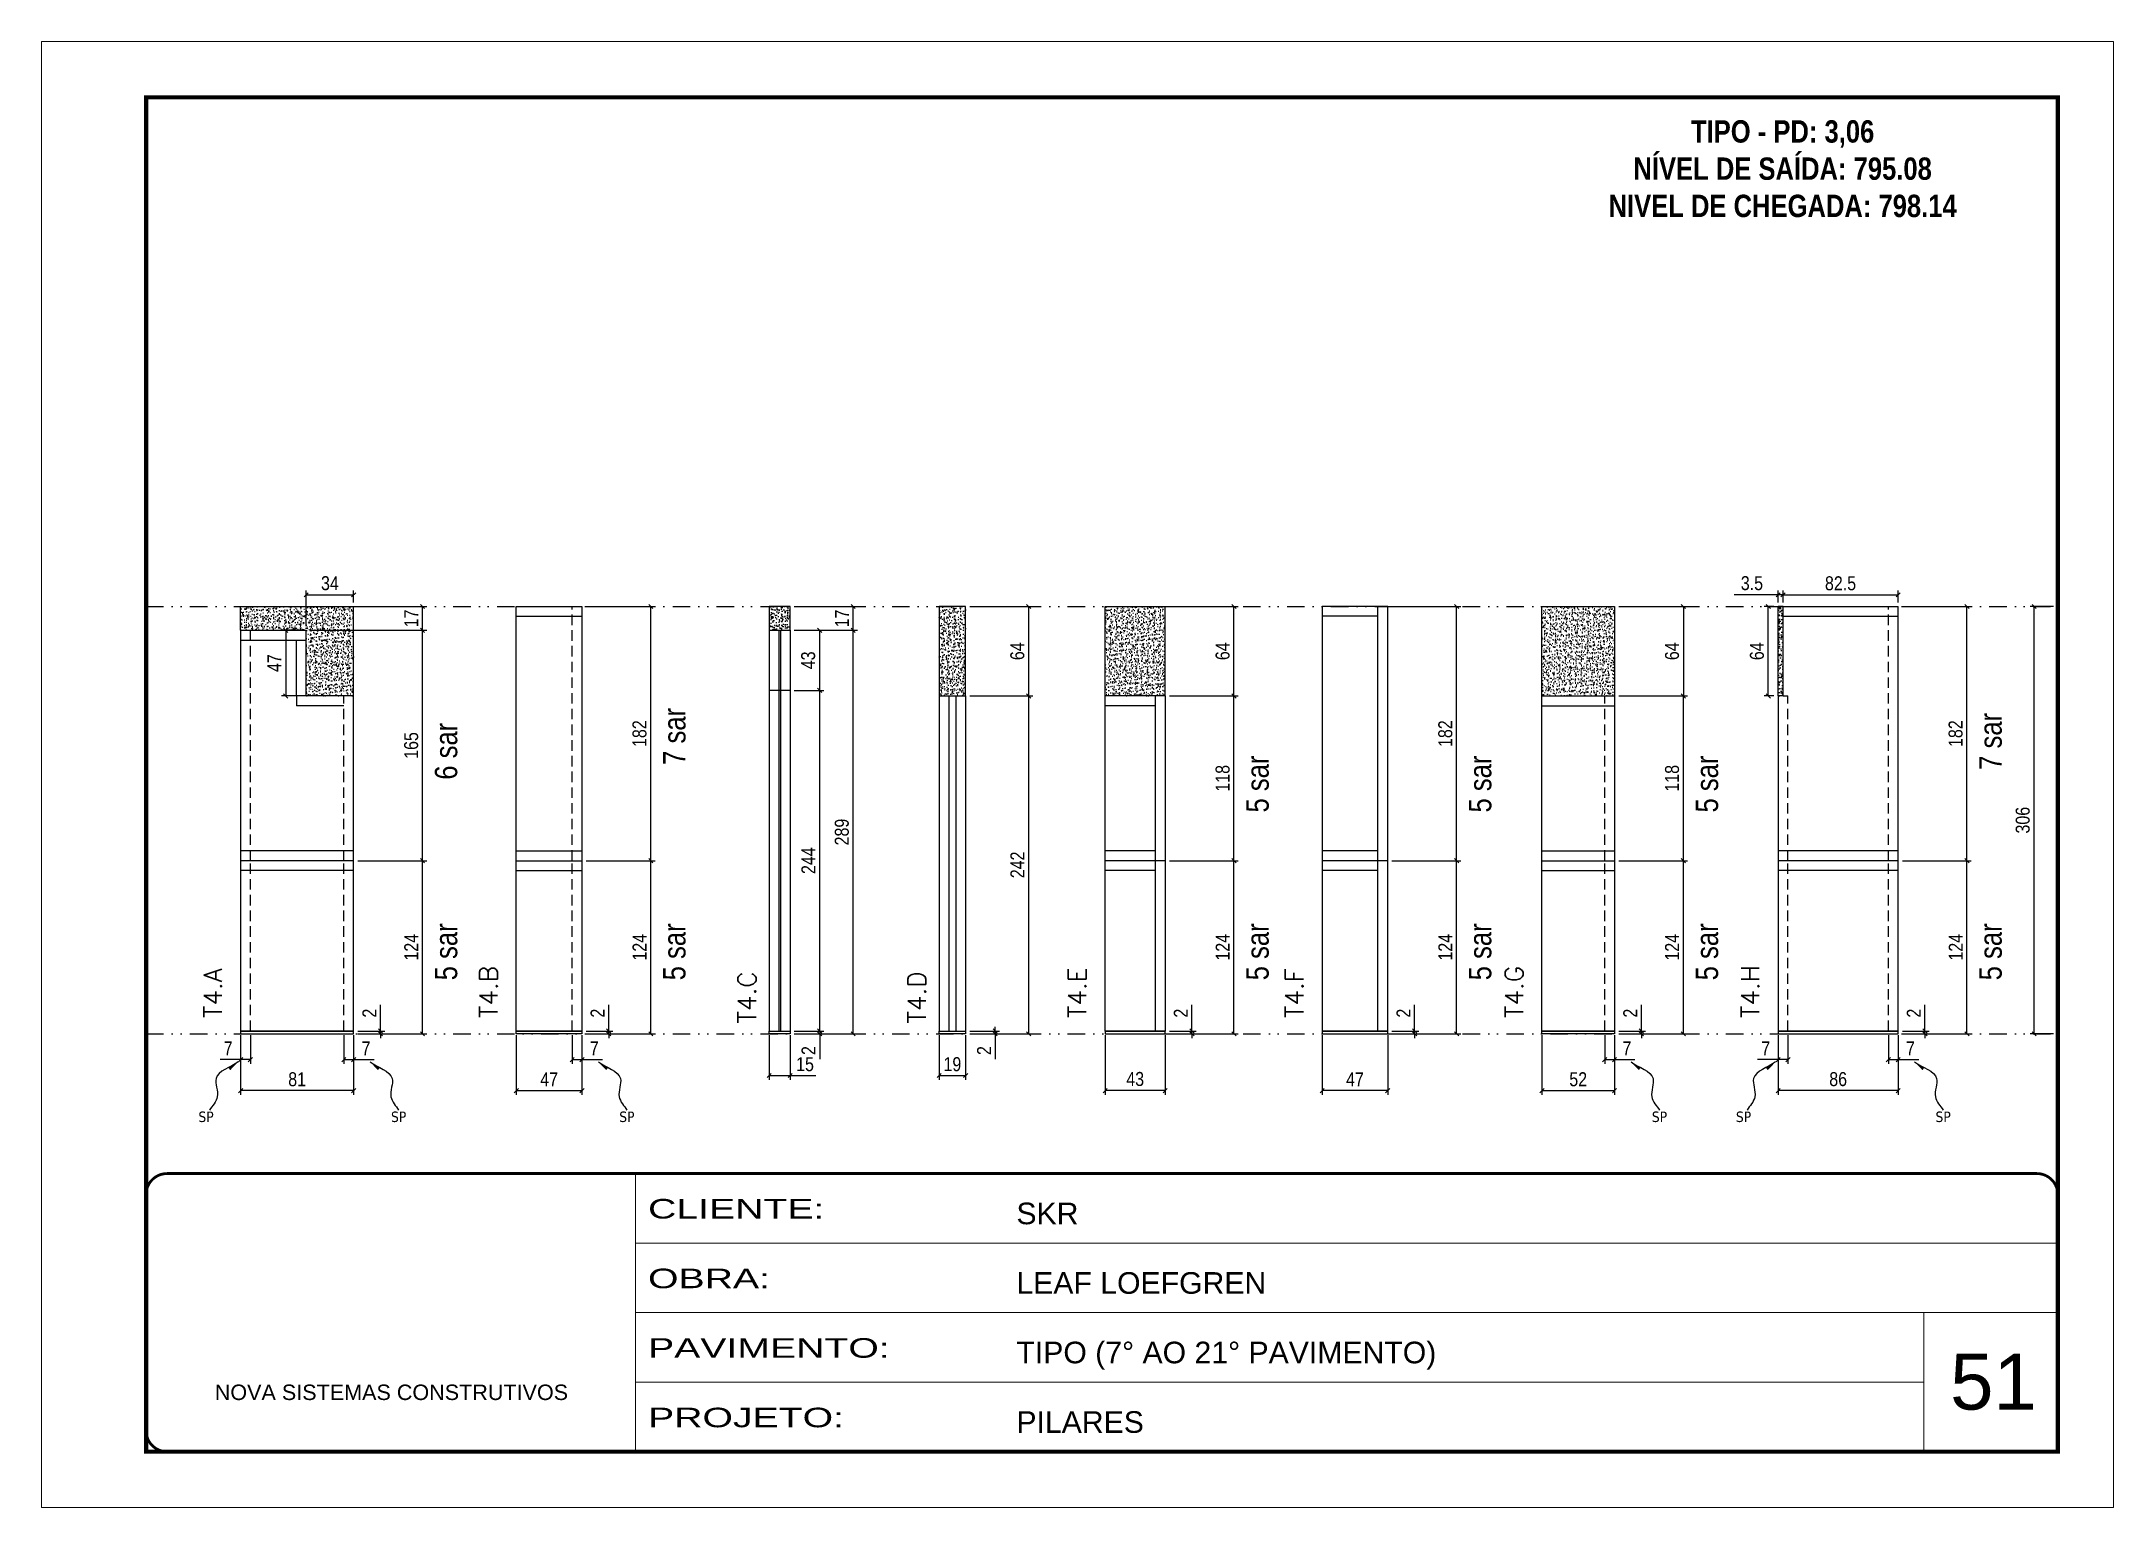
# Model space of a CAD drawing. Extents: x 14400 to 27878, y -21631 to 6985.
# Drawn here: x 17583 to 19068, y -7848 to -6798 of the extents above; entities that cross this region are included whole.
import ezdxf

# ---------------------------------------------------------------- set-up
doc = ezdxf.new("R2010")
doc.units = 0
for name, pattern in [('CONTINUO', [0]), ('DASHED', [0.75, 0.5, -0.25]), ('DIVIDE2', [0.625, 0.25, -0.125, 0, -0.125, 0, -0.125]), ('HIDDEN', [0.375, 0.25, -0.125])]:
    doc.linetypes.add(name, pattern=pattern)
for name, color, linetype, lineweight in [('CARIMBO', 255, 'Continuous', 9), ('Folhas', 255, 'Continuous', 9), ('SARRAFO DE PRESSAO', 251, 'DASHED', 9), ('Texto Seção', 7, 'Continuous', 15)]:
    doc.layers.add(name, color=color, linetype=linetype, lineweight=lineweight)
for name, color, linetype in [('COTA', 241, 'Continuous'), ('NOMENCLATURA', 7, 'Continuous'), ('Nível', 160, 'Continuous'), ('Painéis', 200, 'Continuous'), ('SARR_2.2x7', 40, 'Continuous'), ('Sarrafo de Pressão', 42, 'HIDDEN'), ('texto', 7, 'Continuous')]:
    doc.layers.add(name, color=color, linetype=linetype)
doc.styles.add('ARIAL', font='arial.ttf')
doc.styles.add('ARIAL_NARROW', font='ARIALN.TTF', dxfattribs={"height": 0.2})
doc.styles.add('COTA TECNICA', font='techl___.ttf', dxfattribs={"height": 10})
doc.styles.add('COTA TECNICA-50', font='techl___.ttf', dxfattribs={"height": 10})
doc.styles.add('REGUA-120', font='ROMANS.shx', dxfattribs={"height": 15})
doc.styles.add('ROMANC', font='techb___.ttf', dxfattribs={"height": 2.5})
doc.styles.get("Standard").update_dxf_attribs({"font": 'arial.ttf'})
doc.styles.add('Tecnologia', font='')
doc.styles.get('Tecnologia').set_extended_font_data('Forgotten Futurist')
doc.dimstyles.new('COTA PAINEL-50', dxfattribs={"dimtxt": 10, "dimasz": 3, "dimexe": 3, "dimexo": 3, "dimgap": 3, "dimtad": 1, "dimdec": 1, "dimzin": 12, "dimdsep": 46, "dimtxsty": 'COTA TECNICA-50', "dimblk1": 'OBLIQUE', "dimblk2": 'OBLIQUE', "dimsah": 1, "dimcen": 0.9, "dimclrd": 4, "dimclre": 4, "dimclrt": 240, "dimadec": 1, "dimazin": 3, "dimtfac": 1, "dimtdec": 1, "dimtmove": 0, "dimatfit": 3, "dimfxl": 1, "dimtolj": 1, "dimtzin": 12, "dimarcsym": 0})
doc.dimstyles.new('PAINEL', dxfattribs={"dimtxt": 10, "dimasz": 3, "dimexe": 3, "dimexo": 3, "dimgap": 3, "dimtad": 1, "dimdec": 1, "dimzin": 12, "dimdsep": 46, "dimtxsty": 'COTA TECNICA', "dimblk1": 'OBLIQUE', "dimblk2": 'OBLIQUE', "dimsah": 1, "dimcen": 0.9, "dimclrd": 4, "dimclre": 4, "dimclrt": 240, "dimadec": 1, "dimazin": 3, "dimtfac": 1, "dimtdec": 1, "dimtmove": 0, "dimatfit": 3, "dimfxl": 1, "dimtolj": 1, "dimtzin": 12, "dimarcsym": 0})
doc.dimstyles.get("Standard").update_dxf_attribs({"dimtxt": 0.18, "dimasz": 0.18, "dimexe": 0.18, "dimexo": 0.0625, "dimgap": 0.09, "dimtad": 0, "dimtih": 1, "dimtoh": 1, "dimdec": 4, "dimzin": 0, "dimdsep": 46, "dimtxsty": 'Standard', "dimcen": 0.09, "dimadec": 0, "dimazin": 0, "dimtfac": 1, "dimtdec": 4, "dimtofl": 0, "dimtmove": 0, "dimatfit": 3, "dimfxl": 1, "dimtolj": 1, "dimtzin": 0, "dimarcsym": 0})
pattern_1 = [(50, (-12.4826, 0), (5.4655401, -0.4781726), [0.5715, -6.2865]), (355, (-12.4826, 0), (-1.0573026, 5.7317054), [0.4572, -5.0292175]), (100.451445, (-12.027, -0.04), (4.4082374, 5.2535326), [0.4857003, -5.3427073]), (46.1842, (-12.4826, 1.524), (8.1323712, -1.2612698), [0.85725, -9.42975]), (96.635558, (-11.805, 1.419), (7.122124, 7.4227837), [0.7285507, -8.0140682]), (351.18415, (-12.483, 1.524), (7.122124, 7.4227837), [0.685799, -7.543792]), (21, (-11.7206, 1.143), (4.5484317, -3.0679559), [0.5715, -6.2865]), (326, (-11.7206, 1.143), (1.8540609, 5.525639), [0.4572, -5.0292]), (71.451445, (-11.3416, 0.8873), (6.4024926, 2.457683), [0.4857003, -5.3426981]), (37.5, (-12.4826, 0), (0.0926581, 2.53665117), [0, -4.96824, 0, -5.1054, 0, -5.04825]), (7.5, (-12.4826, 0), (2.00458988, 3.00541724), [0, -2.91084, 0, -4.85394, 0, -1.92405]), (327.5, (-14.1818, 0), (4.06771786, -0.17186232), [0, -1.905, 0, -5.9436, 0, -7.8867]), (317.5, (-14.944, 0), (4.44387544, 0.7627947), [0, -2.4765, 0, -3.94716, 0, -5.6007])]

msp = doc.modelspace()

# ---------------------------------------------------------------- texts
at = {"layer": 'CARIMBO', "style": 'ARIAL'}
msp.add_text('51', height=40, dxfattribs=at).set_placement((18951.328, -7778.03))
at = {"layer": 'NOMENCLATURA', "style": 'ARIAL_NARROW'}
for s, p in [('7 sar', (18045.029, -7316.262)), ('6 sar', (17881.448, -7326.895)), ('7 sar', (18988.317, -7319.817)), ('5 sar', (18462.994, -7350.395)), ('5 sar', (18622.536, -7350.395)), ('5 sar', (18785.059, -7350.395)), ('5 sar', (17881.448, -7470.567)), ('5 sar', (18045.029, -7470.567)), ('5 sar', (18462.994, -7470.567)), ('5 sar', (18622.536, -7470.567)), ('5 sar', (18785.059, -7470.567)), ('5 sar', (18988.317, -7470.567))]:
    msp.add_text(s, height=16, rotation=90, dxfattribs=at).set_placement(p)
at = {"layer": 'NOMENCLATURA', "color": 2, "insert": (18831.306, -6854.589), "char_height": 16, "attachment_point": 2, "style": 'ROMANC'}
msp.add_mtext_dynamic_manual_height_columns('TIPO - PD: 3,06\\PNÍVEL DE SAÍDA: 795.08\\PNIVEL DE CHEGADA: 798.14', width=432.35115, gutter_width=1, heights=[0], dxfattribs=at)
at = {"layer": 'texto', "color": 0, "char_height": 7.5, "attachment_point": 5}
for insert in [(17701.428, -7568.382), (17839.452, -7568.382), (18003.033, -7568.382), (18743.063, -7568.382), (18803.297, -7568.382), (18946.322, -7568.382)]:
    msp.add_mtext('{\\fTahoma|b0|i0|c0|p34;\\C4;SP}', dxfattribs=dict(at, insert=insert))
at = {"layer": 'Texto Seção', "char_height": 13, "attachment_point": 7, "rotation": 90, "style": 'REGUA-120'}
for s, insert, width in [('T4.A', (17712.734, -7497.639), 285.32988), ('T4.B', (17910.315, -7497.639), 285.32988), ('T4.C', (18095.564, -7501.479), 370.6998), ('T4.D', (18217.337, -7501.479), 370.6998), ('T4.E', (18332.28, -7497.639), 285.32988), ('T4.F', (18487.822, -7497.639), 285.32988), ('T4.G', (18645.345, -7497.639), 285.32988), ('T4.H', (18814.604, -7497.639), 285.32988)]:
    msp.add_mtext(s, dxfattribs=dict(at, insert=insert, width=width))

# ---------------------------------------------------------------- blocks, each defined once
blk = doc.blocks.new('9999999999')
at = {"color": 30, "linetype": 'CONTINUO'}
for p, q in [((98564.6, 34230.2), (98564.6, 34429.4)), ((98564.6, 34379.6), (99584, 34379.6)), ((98564.6, 34329.8), (99488, 34329.8)), ((99584, 34329.8), (99488, 34329.8)), ((99488, 34329.8), (99488, 34230.2)), ((98564.6, 34280), (99488, 34280))]:
    blk.add_line(p, q, dxfattribs=at)
at = {"color": 30, "linetype": 'CONTINUO', "const_width": 2}
blk.add_lwpolyline([(99584, 34230.2), (99584, 34414.4, 0.414214), (99569, 34429.4), (98229, 34429.4, 0.414214), (98214, 34414.4), (98214, 34245.2, 0.414214), (98229, 34230.2), (99584, 34230.2)], format="xyb", dxfattribs=at)
at = {"layer": 'Folhas'}
blk.add_lwpolyline([(98139, 34190.2), (99624, 34190.2), (99624, 35240.2), (98139, 35240.2)], close=True, dxfattribs=at)
at = {"layer": 'Folhas', "color": 30, "const_width": 3}
blk.add_lwpolyline([(98214, 34230.2), (99584, 34230.2), (99584, 35200.2), (98214, 35200.2)], close=True, dxfattribs=at)
at = {"color": 7, "linetype": 'Continuous', "ltscale": 5, "style": 'ARIAL'}
for s, height, p in [('SKR', 15.48, (98837.7, 34393.1)), ('LEAF LOEFGREN', 15.483, (98837.7, 34343.3)), ('TIPO (7° AO 21° PAVIMENTO)', 15.483, (98837.7, 34293.5)), ('NOVA SISTEMAS CONSTRUTIVOS', 11.059, (98263.2, 34267.2)), ('PILARES', 15.48, (98837.7, 34243.7))]:
    blk.add_text(s, height=height, dxfattribs=at).set_placement(p)
at = {"layer": 'Folhas', "color": 7, "style": 'Tecnologia', "width": 1.5}
for s, p in [('CLIENTE:', (98573.7, 34397.2)), ('OBRA:', (98573.7, 34347.3)), ('PAVIMENTO:', (98573.7, 34297.5)), ('PROJETO:', (98573.7, 34247.7))]:
    blk.add_text(s, height=14, dxfattribs=at).set_placement(p)
blk = doc.blocks.new('_Oblique')
at = {"color": 0, "linetype": 'ByBlock', "lineweight": -2}
blk.add_line((-0.5, -0.5), (0.5, 0.5), dxfattribs=at)
blk = doc.blocks.new('*D2455')
at = {"layer": 'COTA', "color": 4, "lineweight": -2, "transparency": 16777216}
for p, q in [((19025.5, -7202.9), (19008.6, -7202.9)), ((19011.6, -7508.9), (19011.6, -7202.9)), ((19025.5, -7508.9), (19008.6, -7508.9))]:
    blk.add_line(p, q, dxfattribs=at)
at = {"layer": 'Defpoints', "color": 0, "transparency": 16777216}
for p in [(19011.6, -7202.9), (19028.5, -7202.9), (19028.5, -7508.9)]:
    blk.add_point(p, dxfattribs=at)
at = {"layer": 'COTA', "color": 4, "lineweight": -2, "transparency": 16777216, "xscale": 3, "yscale": 3, "zscale": 3}
for p, rotation in [((19011.6, -7202.9), 90), ((19011.6, -7508.9), 270)]:
    blk.add_blockref('_Oblique', p, dxfattribs=dict(at, rotation=rotation))
at = {"layer": 'COTA', "color": 240, "transparency": 16777216, "insert": (19003.4, -7355.9), "char_height": 10, "attachment_point": 5, "rotation": 90, "style": 'COTA TECNICA'}
blk.add_mtext('\\A1;306', dxfattribs=at)
blk = doc.blocks.new('*D2459')
at = {"layer": 'COTA', "color": 4, "lineweight": -2, "transparency": 16777216}
for p, q in [((17726.2, -7509.9), (17726.2, -7552.6)), ((17807.2, -7509.9), (17807.2, -7552.6)), ((17807.2, -7549.6), (17726.2, -7549.6))]:
    blk.add_line(p, q, dxfattribs=at)
at = {"layer": 'Defpoints', "color": 0, "transparency": 16777216}
for p in [(17726.2, -7506.9), (17807.2, -7506.9), (17726.2, -7549.6)]:
    blk.add_point(p, dxfattribs=at)
at = {"layer": 'COTA', "color": 4, "lineweight": -2, "transparency": 16777216, "xscale": 3, "yscale": 3, "zscale": 3, "rotation": 180}
blk.add_blockref('_Oblique', (17726.2, -7549.6), dxfattribs=at)
at = {"layer": 'COTA', "color": 4, "lineweight": -2, "transparency": 16777216, "xscale": 3, "yscale": 3, "zscale": 3}
blk.add_blockref('_Oblique', (17807.2, -7549.6), dxfattribs=at)
at = {"layer": 'COTA', "color": 240, "transparency": 16777216, "insert": (17766.7, -7541.5), "char_height": 10, "attachment_point": 5, "style": 'COTA TECNICA'}
blk.add_mtext('\\A1;81', dxfattribs=at)
blk = doc.blocks.new('*D2460')
at = {"layer": 'COTA', "color": 4, "lineweight": -2, "transparency": 16777216}
for p, q in [((17800.2, -7509.9), (17800.2, -7530.4)), ((17807.2, -7511.9), (17807.2, -7530.4)), ((17800.2, -7527.4), (17807.2, -7527.4)), ((17807.2, -7527.4), (17821.9, -7527.4))]:
    blk.add_line(p, q, dxfattribs=at)
at = {"layer": 'Defpoints', "color": 0, "transparency": 16777216}
for p in [(17800.2, -7506.9), (17807.2, -7508.9), (17807.2, -7527.4)]:
    blk.add_point(p, dxfattribs=at)
at = {"layer": 'COTA', "color": 4, "lineweight": -2, "transparency": 16777216, "xscale": 3, "yscale": 3, "zscale": 3, "rotation": 180}
blk.add_blockref('_Oblique', (17800.2, -7527.4), dxfattribs=at)
at = {"layer": 'COTA', "color": 4, "lineweight": -2, "transparency": 16777216, "xscale": 3, "yscale": 3, "zscale": 3}
blk.add_blockref('_Oblique', (17807.2, -7527.4), dxfattribs=at)
at = {"layer": 'COTA', "color": 240, "transparency": 16777216, "insert": (17816.1, -7519.3), "char_height": 10, "attachment_point": 5, "style": 'COTA TECNICA-50'}
blk.add_mtext('\\A1;7', dxfattribs=at)
blk = doc.blocks.new('*D2461')
at = {"layer": 'COTA', "color": 4, "lineweight": -2, "transparency": 16777216}
for p, q in [((17726.2, -7511.9), (17726.2, -7530.4)), ((17733.2, -7509.9), (17733.2, -7530.4)), ((17726.2, -7527.4), (17711.5, -7527.4)), ((17733.2, -7527.4), (17726.2, -7527.4))]:
    blk.add_line(p, q, dxfattribs=at)
at = {"layer": 'Defpoints', "color": 0, "transparency": 16777216}
for p in [(17726.2, -7508.9), (17733.2, -7506.9), (17726.2, -7527.4)]:
    blk.add_point(p, dxfattribs=at)
at = {"layer": 'COTA', "color": 4, "lineweight": -2, "transparency": 16777216, "xscale": 3, "yscale": 3, "zscale": 3, "rotation": 180}
blk.add_blockref('_Oblique', (17726.2, -7527.4), dxfattribs=at)
at = {"layer": 'COTA', "color": 4, "lineweight": -2, "transparency": 16777216, "xscale": 3, "yscale": 3, "zscale": 3}
blk.add_blockref('_Oblique', (17733.2, -7527.4), dxfattribs=at)
at = {"layer": 'COTA', "color": 240, "transparency": 16777216, "insert": (17717.3, -7519.3), "char_height": 10, "attachment_point": 5, "style": 'COTA TECNICA-50'}
blk.add_mtext('\\A1;7', dxfattribs=at)
blk = doc.blocks.new('*D2478')
at = {"layer": 'COTA', "color": 4, "linetype": 'ByBlock', "lineweight": -2, "transparency": 16777216}
for p, q in [((17810.2, -7384.9), (17859.6, -7384.9)), ((17856.6, -7508.9), (17856.6, -7384.9)), ((17810.2, -7508.9), (17859.6, -7508.9))]:
    blk.add_line(p, q, dxfattribs=at)
at = {"layer": 'Defpoints', "color": 0, "linetype": 'ByBlock', "transparency": 16777216}
for p in [(17807.2, -7384.9), (17856.6, -7384.9), (17807.2, -7508.9)]:
    blk.add_point(p, dxfattribs=at)
at = {"layer": 'COTA', "color": 4, "linetype": 'ByBlock', "lineweight": -2, "transparency": 16777216, "xscale": 3, "yscale": 3, "zscale": 3}
for p, rotation in [((17856.6, -7384.9), 90), ((17856.6, -7508.9), 270)]:
    blk.add_blockref('_Oblique', p, dxfattribs=dict(at, rotation=rotation))
at = {"layer": 'COTA', "color": 240, "linetype": 'ByBlock', "transparency": 16777216, "insert": (17848.5, -7446.9), "char_height": 10, "attachment_point": 5, "rotation": 90, "style": 'COTA TECNICA'}
blk.add_mtext('\\A1;124', dxfattribs=at)
blk = doc.blocks.new('*D2462')
at = {"layer": 'COTA', "color": 4, "lineweight": -2, "transparency": 16777216}
for p, q in [((17826.5, -7506.9), (17826.5, -7488.1)), ((17810.2, -7506.9), (17829.5, -7506.9)), ((17810.2, -7508.9), (17829.5, -7508.9)), ((17826.5, -7508.9), (17826.5, -7506.9)), ((17826.5, -7508.9), (17826.5, -7511.9))]:
    blk.add_line(p, q, dxfattribs=at)
at = {"layer": 'Defpoints', "color": 0, "transparency": 16777216}
for p in [(17807.2, -7506.9), (17807.2, -7508.9), (17826.5, -7508.9)]:
    blk.add_point(p, dxfattribs=at)
at = {"layer": 'COTA', "color": 4, "lineweight": -2, "transparency": 16777216, "xscale": 3, "yscale": 3, "zscale": 3}
for p, rotation in [((17826.5, -7506.9), 270), ((17826.5, -7508.9), 90)]:
    blk.add_blockref('_Oblique', p, dxfattribs=dict(at, rotation=rotation))
at = {"layer": 'COTA', "color": 240, "transparency": 16777216, "insert": (17818.5, -7494.1), "char_height": 10, "attachment_point": 5, "rotation": 90, "style": 'COTA TECNICA-50'}
blk.add_mtext('\\A1;2', dxfattribs=at)
blk = doc.blocks.new('*D2479')
at = {"layer": 'COTA', "color": 4, "linetype": 'ByBlock', "lineweight": -2, "transparency": 16777216}
for p, q in [((17810.2, -7384.9), (17859.6, -7384.9)), ((17856.6, -7508.9), (17856.6, -7384.9)), ((17810.2, -7508.9), (17859.6, -7508.9))]:
    blk.add_line(p, q, dxfattribs=at)
at = {"layer": 'Defpoints', "color": 0, "linetype": 'ByBlock', "transparency": 16777216}
for p in [(17807.2, -7384.9), (17856.6, -7384.9), (17807.2, -7508.9)]:
    blk.add_point(p, dxfattribs=at)
at = {"layer": 'COTA', "color": 4, "linetype": 'ByBlock', "lineweight": -2, "transparency": 16777216, "xscale": 3, "yscale": 3, "zscale": 3}
for p, rotation in [((17856.6, -7384.9), 90), ((17856.6, -7508.9), 270)]:
    blk.add_blockref('_Oblique', p, dxfattribs=dict(at, rotation=rotation))
at = {"layer": 'COTA', "color": 240, "linetype": 'ByBlock', "transparency": 16777216, "insert": (17848.5, -7446.9), "char_height": 10, "attachment_point": 5, "rotation": 90, "style": 'COTA TECNICA'}
blk.add_mtext('\\A1;124', dxfattribs=at)
blk = doc.blocks.new('*D2480')
at = {"layer": 'COTA', "color": 4, "lineweight": -2, "transparency": 16777216}
for p, q in [((17776.2, -7219.9), (17859.6, -7219.9)), ((17856.6, -7384.9), (17856.6, -7219.9)), ((17810.2, -7384.9), (17859.6, -7384.9))]:
    blk.add_line(p, q, dxfattribs=at)
at = {"layer": 'Defpoints', "color": 0, "transparency": 16777216}
for p in [(17773.2, -7219.9), (17856.6, -7219.9), (17807.2, -7384.9)]:
    blk.add_point(p, dxfattribs=at)
at = {"layer": 'COTA', "color": 4, "lineweight": -2, "transparency": 16777216, "xscale": 3, "yscale": 3, "zscale": 3}
for p, rotation in [((17856.6, -7219.9), 90), ((17856.6, -7384.9), 270)]:
    blk.add_blockref('_Oblique', p, dxfattribs=dict(at, rotation=rotation))
at = {"layer": 'COTA', "color": 240, "transparency": 16777216, "insert": (17848.5, -7302.4), "char_height": 10, "attachment_point": 5, "rotation": 90, "style": 'COTA TECNICA'}
blk.add_mtext('\\A1;165', dxfattribs=at)
blk = doc.blocks.new('*D2463')
at = {"layer": 'COTA', "color": 4, "lineweight": -2, "transparency": 16777216}
for p, q in [((17923.8, -7509.9), (17923.8, -7552.6)), ((17970.8, -7509.9), (17970.8, -7552.6)), ((17923.8, -7549.6), (17970.8, -7549.6))]:
    blk.add_line(p, q, dxfattribs=at)
at = {"layer": 'Defpoints', "color": 0, "transparency": 16777216}
for p in [(17923.8, -7506.9), (17970.8, -7506.9), (17970.8, -7549.6)]:
    blk.add_point(p, dxfattribs=at)
at = {"layer": 'COTA', "color": 4, "lineweight": -2, "transparency": 16777216, "xscale": 3, "yscale": 3, "zscale": 3, "rotation": 180}
blk.add_blockref('_Oblique', (17923.8, -7549.6), dxfattribs=at)
at = {"layer": 'COTA', "color": 4, "lineweight": -2, "transparency": 16777216, "xscale": 3, "yscale": 3, "zscale": 3}
blk.add_blockref('_Oblique', (17970.8, -7549.6), dxfattribs=at)
at = {"layer": 'COTA', "color": 240, "transparency": 16777216, "insert": (17947.3, -7541.5), "char_height": 10, "attachment_point": 5, "style": 'COTA TECNICA'}
blk.add_mtext('\\A1;47', dxfattribs=at)
blk = doc.blocks.new('*D2464')
at = {"layer": 'COTA', "color": 4, "lineweight": -2, "transparency": 16777216}
for p, q in [((17963.8, -7509.9), (17963.8, -7530.4)), ((17970.8, -7511.9), (17970.8, -7530.4)), ((17963.8, -7527.4), (17970.8, -7527.4)), ((17970.8, -7527.4), (17985.5, -7527.4))]:
    blk.add_line(p, q, dxfattribs=at)
at = {"layer": 'Defpoints', "color": 0, "transparency": 16777216}
for p in [(17963.8, -7506.9), (17970.8, -7508.9), (17970.8, -7527.4)]:
    blk.add_point(p, dxfattribs=at)
at = {"layer": 'COTA', "color": 4, "lineweight": -2, "transparency": 16777216, "xscale": 3, "yscale": 3, "zscale": 3, "rotation": 180}
blk.add_blockref('_Oblique', (17963.8, -7527.4), dxfattribs=at)
at = {"layer": 'COTA', "color": 4, "lineweight": -2, "transparency": 16777216, "xscale": 3, "yscale": 3, "zscale": 3}
blk.add_blockref('_Oblique', (17970.8, -7527.4), dxfattribs=at)
at = {"layer": 'COTA', "color": 240, "transparency": 16777216, "insert": (17979.7, -7519.3), "char_height": 10, "attachment_point": 5, "style": 'COTA TECNICA-50'}
blk.add_mtext('\\A1;7', dxfattribs=at)
blk = doc.blocks.new('*D2465')
at = {"layer": 'COTA', "color": 4, "lineweight": -2, "transparency": 16777216}
for p, q in [((17990, -7506.9), (17990, -7488.1)), ((17973.8, -7506.9), (17993, -7506.9)), ((17973.8, -7508.9), (17993, -7508.9)), ((17990, -7508.9), (17990, -7506.9)), ((17990, -7508.9), (17990, -7511.9))]:
    blk.add_line(p, q, dxfattribs=at)
at = {"layer": 'Defpoints', "color": 0, "transparency": 16777216}
for p in [(17970.8, -7506.9), (17970.8, -7508.9), (17990, -7508.9)]:
    blk.add_point(p, dxfattribs=at)
at = {"layer": 'COTA', "color": 4, "lineweight": -2, "transparency": 16777216, "xscale": 3, "yscale": 3, "zscale": 3}
for p, rotation in [((17990, -7506.9), 270), ((17990, -7508.9), 90)]:
    blk.add_blockref('_Oblique', p, dxfattribs=dict(at, rotation=rotation))
at = {"layer": 'COTA', "color": 240, "transparency": 16777216, "insert": (17982, -7494.1), "char_height": 10, "attachment_point": 5, "rotation": 90, "style": 'COTA TECNICA-50'}
blk.add_mtext('\\A1;2', dxfattribs=at)
blk = doc.blocks.new('*D2466')
at = {"layer": 'COTA', "color": 4, "lineweight": -2, "transparency": 16777216}
for p, q in [((18105, -7509.9), (18105, -7541.8)), ((18120, -7509.9), (18120, -7541.8)), ((18105, -7538.8), (18120, -7538.8)), ((18120, -7538.8), (18138.4, -7538.8))]:
    blk.add_line(p, q, dxfattribs=at)
at = {"layer": 'Defpoints', "color": 0, "transparency": 16777216}
for p in [(18105, -7506.9), (18120, -7506.9), (18120, -7538.8)]:
    blk.add_point(p, dxfattribs=at)
at = {"layer": 'COTA', "color": 4, "lineweight": -2, "transparency": 16777216, "xscale": 3, "yscale": 3, "zscale": 3, "rotation": 180}
blk.add_blockref('_Oblique', (18105, -7538.8), dxfattribs=at)
at = {"layer": 'COTA', "color": 4, "lineweight": -2, "transparency": 16777216, "xscale": 3, "yscale": 3, "zscale": 3}
blk.add_blockref('_Oblique', (18120, -7538.8), dxfattribs=at)
at = {"layer": 'COTA', "color": 240, "transparency": 16777216, "insert": (18130.7, -7530.7), "char_height": 10, "attachment_point": 5, "style": 'COTA TECNICA'}
blk.add_mtext('\\A1;15', dxfattribs=at)
blk = doc.blocks.new('*D2467')
at = {"layer": 'COTA', "color": 4, "lineweight": -2, "transparency": 16777216}
for p, q in [((18123, -7506.9), (18144.2, -7506.9)), ((18123, -7508.9), (18144.2, -7508.9)), ((18141.2, -7506.9), (18141.2, -7503.9)), ((18141.2, -7506.9), (18141.2, -7508.9)), ((18141.2, -7508.9), (18141.2, -7527))]:
    blk.add_line(p, q, dxfattribs=at)
at = {"layer": 'Defpoints', "color": 0, "transparency": 16777216}
for p in [(18120, -7506.9), (18120, -7508.9), (18141.2, -7506.9)]:
    blk.add_point(p, dxfattribs=at)
at = {"layer": 'COTA', "color": 4, "lineweight": -2, "transparency": 16777216, "xscale": 3, "yscale": 3, "zscale": 3}
for p, rotation in [((18141.2, -7506.9), 270), ((18141.2, -7508.9), 90)]:
    blk.add_blockref('_Oblique', p, dxfattribs=dict(at, rotation=rotation))
at = {"layer": 'COTA', "color": 240, "transparency": 16777216, "insert": (18133.2, -7520.9), "char_height": 10, "attachment_point": 5, "rotation": 90, "style": 'COTA TECNICA-50'}
blk.add_mtext('\\A1;2', dxfattribs=at)
blk = doc.blocks.new('*D2468')
at = {"layer": 'COTA', "color": 4, "lineweight": -2, "transparency": 16777216}
for p, q in [((18123, -7219.9), (18168.2, -7219.9)), ((18165.2, -7508.9), (18165.2, -7219.9)), ((18123, -7508.9), (18168.2, -7508.9))]:
    blk.add_line(p, q, dxfattribs=at)
at = {"layer": 'Defpoints', "color": 0, "transparency": 16777216}
for p in [(18120, -7219.9), (18165.2, -7219.9), (18120, -7508.9)]:
    blk.add_point(p, dxfattribs=at)
at = {"layer": 'COTA', "color": 4, "lineweight": -2, "transparency": 16777216, "xscale": 3, "yscale": 3, "zscale": 3}
for p, rotation in [((18165.2, -7219.9), 90), ((18165.2, -7508.9), 270)]:
    blk.add_blockref('_Oblique', p, dxfattribs=dict(at, rotation=rotation))
at = {"layer": 'COTA', "color": 240, "transparency": 16777216, "insert": (18157.1, -7364.4), "char_height": 10, "attachment_point": 5, "rotation": 90, "style": 'COTA TECNICA-50'}
blk.add_mtext('\\A1;289', dxfattribs=at)
blk = doc.blocks.new('*D2481')
at = {"layer": 'COTA', "color": 4, "lineweight": -2, "transparency": 16777216}
for p, q in [((18123, -7202.9), (18168.2, -7202.9)), ((18165.2, -7219.9), (18165.2, -7202.9)), ((18123, -7219.9), (18168.2, -7219.9))]:
    blk.add_line(p, q, dxfattribs=at)
at = {"layer": 'Defpoints', "color": 0, "transparency": 16777216}
for p in [(18120, -7202.9), (18165.2, -7202.9), (18120, -7219.9)]:
    blk.add_point(p, dxfattribs=at)
at = {"layer": 'COTA', "color": 4, "lineweight": -2, "transparency": 16777216, "xscale": 3, "yscale": 3, "zscale": 3}
for p, rotation in [((18165.2, -7202.9), 90), ((18165.2, -7219.9), 270)]:
    blk.add_blockref('_Oblique', p, dxfattribs=dict(at, rotation=rotation))
at = {"layer": 'COTA', "color": 240, "transparency": 16777216, "insert": (18157.2, -7211.4), "char_height": 10, "attachment_point": 5, "rotation": 90, "style": 'COTA TECNICA'}
blk.add_mtext('\\A1;17', dxfattribs=at)
blk = doc.blocks.new('*D2469')
at = {"layer": 'COTA', "color": 4, "lineweight": -2, "transparency": 16777216}
for p, q in [((18226.8, -7509.9), (18226.8, -7541.8)), ((18245.8, -7509.9), (18245.8, -7541.8)), ((18226.8, -7538.8), (18245.8, -7538.8))]:
    blk.add_line(p, q, dxfattribs=at)
at = {"layer": 'Defpoints', "color": 0, "transparency": 16777216}
for p in [(18226.8, -7506.9), (18245.8, -7506.9), (18245.8, -7538.8)]:
    blk.add_point(p, dxfattribs=at)
at = {"layer": 'COTA', "color": 4, "lineweight": -2, "transparency": 16777216, "xscale": 3, "yscale": 3, "zscale": 3, "rotation": 180}
blk.add_blockref('_Oblique', (18226.8, -7538.8), dxfattribs=at)
at = {"layer": 'COTA', "color": 4, "lineweight": -2, "transparency": 16777216, "xscale": 3, "yscale": 3, "zscale": 3}
blk.add_blockref('_Oblique', (18245.8, -7538.8), dxfattribs=at)
at = {"layer": 'COTA', "color": 240, "transparency": 16777216, "insert": (18236.3, -7530.7), "char_height": 10, "attachment_point": 5, "style": 'COTA TECNICA'}
blk.add_mtext('\\A1;19', dxfattribs=at)
blk = doc.blocks.new('*D2470')
at = {"layer": 'COTA', "color": 4, "lineweight": -2, "transparency": 16777216}
for p, q in [((18248.8, -7506.9), (18270, -7506.9)), ((18248.8, -7508.9), (18270, -7508.9)), ((18267, -7506.9), (18267, -7503.9)), ((18267, -7506.9), (18267, -7508.9)), ((18267, -7508.9), (18267, -7527))]:
    blk.add_line(p, q, dxfattribs=at)
at = {"layer": 'Defpoints', "color": 0, "transparency": 16777216}
for p in [(18245.8, -7506.9), (18245.8, -7508.9), (18267, -7506.9)]:
    blk.add_point(p, dxfattribs=at)
at = {"layer": 'COTA', "color": 4, "lineweight": -2, "transparency": 16777216, "xscale": 3, "yscale": 3, "zscale": 3}
for p, rotation in [((18267, -7506.9), 270), ((18267, -7508.9), 90)]:
    blk.add_blockref('_Oblique', p, dxfattribs=dict(at, rotation=rotation))
at = {"layer": 'COTA', "color": 240, "transparency": 16777216, "insert": (18259, -7520.9), "char_height": 10, "attachment_point": 5, "rotation": 90, "style": 'COTA TECNICA-50'}
blk.add_mtext('\\A1;2', dxfattribs=at)
blk = doc.blocks.new('*D2471')
at = {"layer": 'COTA', "color": 4, "lineweight": -2, "transparency": 16777216}
for p, q in [((18248.8, -7266.9), (18294, -7266.9)), ((18291, -7508.9), (18291, -7266.9)), ((18248.8, -7508.9), (18294, -7508.9))]:
    blk.add_line(p, q, dxfattribs=at)
at = {"layer": 'Defpoints', "color": 0, "transparency": 16777216}
for p in [(18245.8, -7266.9), (18291, -7266.9), (18245.8, -7508.9)]:
    blk.add_point(p, dxfattribs=at)
at = {"layer": 'COTA', "color": 4, "lineweight": -2, "transparency": 16777216, "xscale": 3, "yscale": 3, "zscale": 3}
for p, rotation in [((18291, -7266.9), 90), ((18291, -7508.9), 270)]:
    blk.add_blockref('_Oblique', p, dxfattribs=dict(at, rotation=rotation))
at = {"layer": 'COTA', "color": 240, "transparency": 16777216, "insert": (18282.9, -7387.9), "char_height": 10, "attachment_point": 5, "rotation": 90, "style": 'COTA TECNICA-50'}
blk.add_mtext('\\A1;242', dxfattribs=at)
blk = doc.blocks.new('*D2482')
at = {"layer": 'COTA', "color": 4, "lineweight": -2, "transparency": 16777216}
for p, q in [((18248.8, -7202.9), (18294, -7202.9)), ((18291, -7266.9), (18291, -7202.9)), ((18248.8, -7266.9), (18294, -7266.9))]:
    blk.add_line(p, q, dxfattribs=at)
at = {"layer": 'Defpoints', "color": 0, "transparency": 16777216}
for p in [(18245.8, -7202.9), (18291, -7202.9), (18245.8, -7266.9)]:
    blk.add_point(p, dxfattribs=at)
at = {"layer": 'COTA', "color": 4, "lineweight": -2, "transparency": 16777216, "xscale": 3, "yscale": 3, "zscale": 3}
for p, rotation in [((18291, -7202.9), 90), ((18291, -7266.9), 270)]:
    blk.add_blockref('_Oblique', p, dxfattribs=dict(at, rotation=rotation))
at = {"layer": 'COTA', "color": 240, "transparency": 16777216, "insert": (18282.9, -7234.9), "char_height": 10, "attachment_point": 5, "rotation": 90, "style": 'COTA TECNICA'}
blk.add_mtext('\\A1;64', dxfattribs=at)
blk = doc.blocks.new('*D2472')
at = {"layer": 'COTA', "color": 4, "lineweight": -2, "transparency": 16777216}
for p, q in [((18501.3, -7509.9), (18501.3, -7552.6)), ((18548.3, -7509.9), (18548.3, -7552.6)), ((18548.3, -7549.6), (18501.3, -7549.6))]:
    blk.add_line(p, q, dxfattribs=at)
at = {"layer": 'Defpoints', "color": 0, "transparency": 16777216}
for p in [(18501.3, -7506.9), (18548.3, -7506.9), (18501.3, -7549.6)]:
    blk.add_point(p, dxfattribs=at)
at = {"layer": 'COTA', "color": 4, "lineweight": -2, "transparency": 16777216, "xscale": 3, "yscale": 3, "zscale": 3, "rotation": 180}
blk.add_blockref('_Oblique', (18501.3, -7549.6), dxfattribs=at)
at = {"layer": 'COTA', "color": 4, "lineweight": -2, "transparency": 16777216, "xscale": 3, "yscale": 3, "zscale": 3}
blk.add_blockref('_Oblique', (18548.3, -7549.6), dxfattribs=at)
at = {"layer": 'COTA', "color": 240, "transparency": 16777216, "insert": (18524.8, -7541.5), "char_height": 10, "attachment_point": 5, "style": 'COTA TECNICA'}
blk.add_mtext('\\A1;47', dxfattribs=at)
blk = doc.blocks.new('*D2483')
at = {"layer": 'COTA', "color": 4, "linetype": 'ByBlock', "lineweight": -2, "transparency": 16777216}
for p, q in [((18551.3, -7384.9), (18600.7, -7384.9)), ((18597.7, -7508.9), (18597.7, -7384.9)), ((18551.3, -7508.9), (18600.7, -7508.9))]:
    blk.add_line(p, q, dxfattribs=at)
at = {"layer": 'Defpoints', "color": 0, "linetype": 'ByBlock', "transparency": 16777216}
for p in [(18548.3, -7384.9), (18597.7, -7384.9), (18548.3, -7508.9)]:
    blk.add_point(p, dxfattribs=at)
at = {"layer": 'COTA', "color": 4, "linetype": 'ByBlock', "lineweight": -2, "transparency": 16777216, "xscale": 3, "yscale": 3, "zscale": 3}
for p, rotation in [((18597.7, -7384.9), 90), ((18597.7, -7508.9), 270)]:
    blk.add_blockref('_Oblique', p, dxfattribs=dict(at, rotation=rotation))
at = {"layer": 'COTA', "color": 240, "linetype": 'ByBlock', "transparency": 16777216, "insert": (18589.6, -7446.9), "char_height": 10, "attachment_point": 5, "rotation": 90, "style": 'COTA TECNICA'}
blk.add_mtext('\\A1;124', dxfattribs=at)
blk = doc.blocks.new('*D2473')
at = {"layer": 'COTA', "color": 4, "lineweight": -2, "transparency": 16777216}
for p, q in [((18567.6, -7506.9), (18567.6, -7488.1)), ((18551.3, -7506.9), (18570.6, -7506.9)), ((18551.3, -7508.9), (18570.6, -7508.9)), ((18567.6, -7508.9), (18567.6, -7506.9)), ((18567.6, -7508.9), (18567.6, -7511.9))]:
    blk.add_line(p, q, dxfattribs=at)
at = {"layer": 'Defpoints', "color": 0, "transparency": 16777216}
for p in [(18548.3, -7506.9), (18548.3, -7508.9), (18567.6, -7508.9)]:
    blk.add_point(p, dxfattribs=at)
at = {"layer": 'COTA', "color": 4, "lineweight": -2, "transparency": 16777216, "xscale": 3, "yscale": 3, "zscale": 3}
for p, rotation in [((18567.6, -7506.9), 270), ((18567.6, -7508.9), 90)]:
    blk.add_blockref('_Oblique', p, dxfattribs=dict(at, rotation=rotation))
at = {"layer": 'COTA', "color": 240, "transparency": 16777216, "insert": (18559.6, -7494.1), "char_height": 10, "attachment_point": 5, "rotation": 90, "style": 'COTA TECNICA-50'}
blk.add_mtext('\\A1;2', dxfattribs=at)
blk = doc.blocks.new('*D2484')
at = {"layer": 'COTA', "color": 4, "linetype": 'ByBlock', "lineweight": -2, "transparency": 16777216}
for p, q in [((18551.3, -7384.9), (18600.7, -7384.9)), ((18597.7, -7508.9), (18597.7, -7384.9)), ((18551.3, -7508.9), (18600.7, -7508.9))]:
    blk.add_line(p, q, dxfattribs=at)
at = {"layer": 'Defpoints', "color": 0, "linetype": 'ByBlock', "transparency": 16777216}
for p in [(18548.3, -7384.9), (18597.7, -7384.9), (18548.3, -7508.9)]:
    blk.add_point(p, dxfattribs=at)
at = {"layer": 'COTA', "color": 4, "linetype": 'ByBlock', "lineweight": -2, "transparency": 16777216, "xscale": 3, "yscale": 3, "zscale": 3}
for p, rotation in [((18597.7, -7384.9), 90), ((18597.7, -7508.9), 270)]:
    blk.add_blockref('_Oblique', p, dxfattribs=dict(at, rotation=rotation))
at = {"layer": 'COTA', "color": 240, "linetype": 'ByBlock', "transparency": 16777216, "insert": (18589.6, -7446.9), "char_height": 10, "attachment_point": 5, "rotation": 90, "style": 'COTA TECNICA'}
blk.add_mtext('\\A1;124', dxfattribs=at)
blk = doc.blocks.new('*D2485')
at = {"layer": 'COTA', "color": 4, "lineweight": -2, "transparency": 16777216}
for p, q in [((18551.3, -7202.9), (18600.7, -7202.9)), ((18597.7, -7384.9), (18597.7, -7202.9)), ((18551.3, -7384.9), (18600.7, -7384.9))]:
    blk.add_line(p, q, dxfattribs=at)
at = {"layer": 'Defpoints', "color": 0, "transparency": 16777216}
for p in [(18548.3, -7202.9), (18597.7, -7202.9), (18548.3, -7384.9)]:
    blk.add_point(p, dxfattribs=at)
at = {"layer": 'COTA', "color": 4, "lineweight": -2, "transparency": 16777216, "xscale": 3, "yscale": 3, "zscale": 3}
for p, rotation in [((18597.7, -7202.9), 90), ((18597.7, -7384.9), 270)]:
    blk.add_blockref('_Oblique', p, dxfattribs=dict(at, rotation=rotation))
at = {"layer": 'COTA', "color": 240, "transparency": 16777216, "insert": (18589.6, -7293.9), "char_height": 10, "attachment_point": 5, "rotation": 90, "style": 'COTA TECNICA'}
blk.add_mtext('\\A1;182', dxfattribs=at)
blk = doc.blocks.new('*D2474')
at = {"layer": 'COTA', "color": 4, "lineweight": -2, "transparency": 16777216}
for p, q in [((18345.8, -7509.9), (18345.8, -7552.6)), ((18388.8, -7509.9), (18388.8, -7552.6)), ((18388.8, -7549.6), (18345.8, -7549.6))]:
    blk.add_line(p, q, dxfattribs=at)
at = {"layer": 'Defpoints', "color": 0, "transparency": 16777216}
for p in [(18345.8, -7506.9), (18388.8, -7506.9), (18345.8, -7549.6)]:
    blk.add_point(p, dxfattribs=at)
at = {"layer": 'COTA', "color": 4, "lineweight": -2, "transparency": 16777216, "xscale": 3, "yscale": 3, "zscale": 3, "rotation": 180}
blk.add_blockref('_Oblique', (18345.8, -7549.6), dxfattribs=at)
at = {"layer": 'COTA', "color": 4, "lineweight": -2, "transparency": 16777216, "xscale": 3, "yscale": 3, "zscale": 3}
blk.add_blockref('_Oblique', (18388.8, -7549.6), dxfattribs=at)
at = {"layer": 'COTA', "color": 240, "transparency": 16777216, "insert": (18367.3, -7541.3), "char_height": 10, "attachment_point": 5, "style": 'COTA TECNICA'}
blk.add_mtext('\\A1;43', dxfattribs=at)
blk = doc.blocks.new('*D2486')
at = {"layer": 'COTA', "color": 4, "linetype": 'ByBlock', "lineweight": -2, "transparency": 16777216}
for p, q in [((18391.8, -7384.9), (18441.1, -7384.9)), ((18438.1, -7508.9), (18438.1, -7384.9)), ((18391.8, -7508.9), (18441.1, -7508.9))]:
    blk.add_line(p, q, dxfattribs=at)
at = {"layer": 'Defpoints', "color": 0, "linetype": 'ByBlock', "transparency": 16777216}
for p in [(18388.8, -7384.9), (18438.1, -7384.9), (18388.8, -7508.9)]:
    blk.add_point(p, dxfattribs=at)
at = {"layer": 'COTA', "color": 4, "linetype": 'ByBlock', "lineweight": -2, "transparency": 16777216, "xscale": 3, "yscale": 3, "zscale": 3}
for p, rotation in [((18438.1, -7384.9), 90), ((18438.1, -7508.9), 270)]:
    blk.add_blockref('_Oblique', p, dxfattribs=dict(at, rotation=rotation))
at = {"layer": 'COTA', "color": 240, "linetype": 'ByBlock', "transparency": 16777216, "insert": (18430, -7446.9), "char_height": 10, "attachment_point": 5, "rotation": 90, "style": 'COTA TECNICA'}
blk.add_mtext('\\A1;124', dxfattribs=at)
blk = doc.blocks.new('*D2475')
at = {"layer": 'COTA', "color": 4, "lineweight": -2, "transparency": 16777216}
for p, q in [((18408, -7506.9), (18408, -7488.1)), ((18391.8, -7506.9), (18411, -7506.9)), ((18391.8, -7508.9), (18411, -7508.9)), ((18408, -7508.9), (18408, -7506.9)), ((18408, -7508.9), (18408, -7511.9))]:
    blk.add_line(p, q, dxfattribs=at)
at = {"layer": 'Defpoints', "color": 0, "transparency": 16777216}
for p in [(18388.8, -7506.9), (18388.8, -7508.9), (18408, -7508.9)]:
    blk.add_point(p, dxfattribs=at)
at = {"layer": 'COTA', "color": 4, "lineweight": -2, "transparency": 16777216, "xscale": 3, "yscale": 3, "zscale": 3}
for p, rotation in [((18408, -7506.9), 270), ((18408, -7508.9), 90)]:
    blk.add_blockref('_Oblique', p, dxfattribs=dict(at, rotation=rotation))
at = {"layer": 'COTA', "color": 240, "transparency": 16777216, "insert": (18400, -7494.1), "char_height": 10, "attachment_point": 5, "rotation": 90, "style": 'COTA TECNICA-50'}
blk.add_mtext('\\A1;2', dxfattribs=at)
blk = doc.blocks.new('*D2487')
at = {"layer": 'COTA', "color": 4, "linetype": 'ByBlock', "lineweight": -2, "transparency": 16777216}
for p, q in [((18391.8, -7384.9), (18441.1, -7384.9)), ((18438.1, -7508.9), (18438.1, -7384.9)), ((18391.8, -7508.9), (18441.1, -7508.9))]:
    blk.add_line(p, q, dxfattribs=at)
at = {"layer": 'Defpoints', "color": 0, "linetype": 'ByBlock', "transparency": 16777216}
for p in [(18388.8, -7384.9), (18438.1, -7384.9), (18388.8, -7508.9)]:
    blk.add_point(p, dxfattribs=at)
at = {"layer": 'COTA', "color": 4, "linetype": 'ByBlock', "lineweight": -2, "transparency": 16777216, "xscale": 3, "yscale": 3, "zscale": 3}
for p, rotation in [((18438.1, -7384.9), 90), ((18438.1, -7508.9), 270)]:
    blk.add_blockref('_Oblique', p, dxfattribs=dict(at, rotation=rotation))
at = {"layer": 'COTA', "color": 240, "linetype": 'ByBlock', "transparency": 16777216, "insert": (18430, -7446.9), "char_height": 10, "attachment_point": 5, "rotation": 90, "style": 'COTA TECNICA'}
blk.add_mtext('\\A1;124', dxfattribs=at)
blk = doc.blocks.new('*D2477')
at = {"layer": 'COTA', "color": 4, "lineweight": -2, "transparency": 16777216}
for p, q in [((17771.2, -7202.9), (17859.6, -7202.9)), ((17856.6, -7219.9), (17856.6, -7202.9)), ((17776.2, -7219.9), (17859.6, -7219.9))]:
    blk.add_line(p, q, dxfattribs=at)
at = {"layer": 'Defpoints', "color": 0, "transparency": 16777216}
for p in [(17768.2, -7202.9), (17856.6, -7202.9), (17773.2, -7219.9)]:
    blk.add_point(p, dxfattribs=at)
at = {"layer": 'COTA', "color": 4, "lineweight": -2, "transparency": 16777216, "xscale": 3, "yscale": 3, "zscale": 3}
for p, rotation in [((17856.6, -7202.9), 90), ((17856.6, -7219.9), 270)]:
    blk.add_blockref('_Oblique', p, dxfattribs=dict(at, rotation=rotation))
at = {"layer": 'COTA', "color": 240, "transparency": 16777216, "insert": (17848.5, -7211.4), "char_height": 10, "attachment_point": 5, "rotation": 90, "style": 'COTA TECNICA'}
blk.add_mtext('\\A1;17', dxfattribs=at)
blk = doc.blocks.new('*D2456')
at = {"layer": 'COTA', "color": 4, "linetype": 'ByBlock', "lineweight": -2, "transparency": 16777216}
for p, q in [((17973.8, -7384.9), (18023.2, -7384.9)), ((18020.2, -7508.9), (18020.2, -7384.9)), ((17973.8, -7508.9), (18023.2, -7508.9))]:
    blk.add_line(p, q, dxfattribs=at)
at = {"layer": 'Defpoints', "color": 0, "linetype": 'ByBlock', "transparency": 16777216}
for p in [(17970.8, -7384.9), (18020.2, -7384.9), (17970.8, -7508.9)]:
    blk.add_point(p, dxfattribs=at)
at = {"layer": 'COTA', "color": 4, "linetype": 'ByBlock', "lineweight": -2, "transparency": 16777216, "xscale": 3, "yscale": 3, "zscale": 3}
for p, rotation in [((18020.2, -7384.9), 90), ((18020.2, -7508.9), 270)]:
    blk.add_blockref('_Oblique', p, dxfattribs=dict(at, rotation=rotation))
at = {"layer": 'COTA', "color": 240, "linetype": 'ByBlock', "transparency": 16777216, "insert": (18012.1, -7446.9), "char_height": 10, "attachment_point": 5, "rotation": 90, "style": 'COTA TECNICA'}
blk.add_mtext('\\A1;124', dxfattribs=at)
blk = doc.blocks.new('*D2457')
at = {"layer": 'COTA', "color": 4, "linetype": 'ByBlock', "lineweight": -2, "transparency": 16777216}
for p, q in [((17973.8, -7384.9), (18023.2, -7384.9)), ((18020.2, -7508.9), (18020.2, -7384.9)), ((17973.8, -7508.9), (18023.2, -7508.9))]:
    blk.add_line(p, q, dxfattribs=at)
at = {"layer": 'Defpoints', "color": 0, "linetype": 'ByBlock', "transparency": 16777216}
for p in [(17970.8, -7384.9), (18020.2, -7384.9), (17970.8, -7508.9)]:
    blk.add_point(p, dxfattribs=at)
at = {"layer": 'COTA', "color": 4, "linetype": 'ByBlock', "lineweight": -2, "transparency": 16777216, "xscale": 3, "yscale": 3, "zscale": 3}
for p, rotation in [((18020.2, -7384.9), 90), ((18020.2, -7508.9), 270)]:
    blk.add_blockref('_Oblique', p, dxfattribs=dict(at, rotation=rotation))
at = {"layer": 'COTA', "color": 240, "linetype": 'ByBlock', "transparency": 16777216, "insert": (18012.1, -7446.9), "char_height": 10, "attachment_point": 5, "rotation": 90, "style": 'COTA TECNICA'}
blk.add_mtext('\\A1;124', dxfattribs=at)
blk = doc.blocks.new('*D2458')
at = {"layer": 'COTA', "color": 4, "lineweight": -2, "transparency": 16777216}
for p, q in [((17973.8, -7202.9), (18023.2, -7202.9)), ((18020.2, -7384.9), (18020.2, -7202.9)), ((17973.8, -7384.9), (18023.2, -7384.9))]:
    blk.add_line(p, q, dxfattribs=at)
at = {"layer": 'Defpoints', "color": 0, "transparency": 16777216}
for p in [(17970.8, -7202.9), (18020.2, -7202.9), (17970.8, -7384.9)]:
    blk.add_point(p, dxfattribs=at)
at = {"layer": 'COTA', "color": 4, "lineweight": -2, "transparency": 16777216, "xscale": 3, "yscale": 3, "zscale": 3}
for p, rotation in [((18020.2, -7202.9), 90), ((18020.2, -7384.9), 270)]:
    blk.add_blockref('_Oblique', p, dxfattribs=dict(at, rotation=rotation))
at = {"layer": 'COTA', "color": 240, "transparency": 16777216, "insert": (18012.1, -7293.9), "char_height": 10, "attachment_point": 5, "rotation": 90, "style": 'COTA TECNICA'}
blk.add_mtext('\\A1;182', dxfattribs=at)
blk = doc.blocks.new('*D2476')
at = {"layer": 'COTA', "color": 4, "lineweight": -2, "transparency": 16777216}
for p, q in [((18391.8, -7266.9), (18441.1, -7266.9)), ((18438.1, -7384.9), (18438.1, -7266.9)), ((18391.8, -7384.9), (18441.1, -7384.9))]:
    blk.add_line(p, q, dxfattribs=at)
at = {"layer": 'Defpoints', "color": 0, "transparency": 16777216}
for p in [(18388.8, -7266.9), (18438.1, -7266.9), (18388.8, -7384.9)]:
    blk.add_point(p, dxfattribs=at)
at = {"layer": 'COTA', "color": 4, "lineweight": -2, "transparency": 16777216, "xscale": 3, "yscale": 3, "zscale": 3}
for p, rotation in [((18438.1, -7266.9), 90), ((18438.1, -7384.9), 270)]:
    blk.add_blockref('_Oblique', p, dxfattribs=dict(at, rotation=rotation))
at = {"layer": 'COTA', "color": 240, "transparency": 16777216, "insert": (18430, -7325.9), "char_height": 10, "attachment_point": 5, "rotation": 90, "style": 'COTA TECNICA'}
blk.add_mtext('\\A1;118', dxfattribs=at)
blk = doc.blocks.new('*D2488')
at = {"layer": 'COTA', "color": 4, "lineweight": -2, "transparency": 16777216}
for p, q in [((17773.2, -7216.9), (17773.2, -7191.5)), ((17773.2, -7194.5), (17807.2, -7194.5)), ((17807.2, -7199.9), (17807.2, -7191.5))]:
    blk.add_line(p, q, dxfattribs=at)
at = {"layer": 'Defpoints', "color": 0, "transparency": 16777216}
for p in [(17807.2, -7194.5), (17807.2, -7202.9), (17773.2, -7219.9)]:
    blk.add_point(p, dxfattribs=at)
at = {"layer": 'COTA', "color": 4, "lineweight": -2, "transparency": 16777216, "xscale": 3, "yscale": 3, "zscale": 3, "rotation": 180}
blk.add_blockref('_Oblique', (17773.2, -7194.5), dxfattribs=at)
at = {"layer": 'COTA', "color": 4, "lineweight": -2, "transparency": 16777216, "xscale": 3, "yscale": 3, "zscale": 3}
blk.add_blockref('_Oblique', (17807.2, -7194.5), dxfattribs=at)
at = {"layer": 'COTA', "color": 240, "transparency": 16777216, "insert": (17790.2, -7186.2), "char_height": 10, "attachment_point": 5, "style": 'COTA TECNICA'}
blk.add_mtext('\\A1;34', dxfattribs=at)
blk = doc.blocks.new('*D2489')
at = {"layer": 'COTA', "color": 4, "lineweight": -2, "transparency": 16777216}
for p, q in [((17770.2, -7219.9), (17755.5, -7219.9)), ((17758.5, -7219.9), (17758.5, -7266.9)), ((17770.2, -7266.9), (17755.5, -7266.9))]:
    blk.add_line(p, q, dxfattribs=at)
at = {"layer": 'Defpoints', "color": 0, "transparency": 16777216}
for p in [(17773.2, -7219.9), (17758.5, -7266.9), (17773.2, -7266.9)]:
    blk.add_point(p, dxfattribs=at)
at = {"layer": 'COTA', "color": 4, "lineweight": -2, "transparency": 16777216, "xscale": 3, "yscale": 3, "zscale": 3}
for p, rotation in [((17758.5, -7219.9), 90), ((17758.5, -7266.9), 270)]:
    blk.add_blockref('_Oblique', p, dxfattribs=dict(at, rotation=rotation))
at = {"layer": 'COTA', "color": 240, "transparency": 16777216, "insert": (17750.4, -7243.4), "char_height": 10, "attachment_point": 5, "rotation": 90, "style": 'COTA TECNICA'}
blk.add_mtext('\\A1;47', dxfattribs=at)
blk = doc.blocks.new('*D2490')
at = {"layer": 'COTA', "color": 4, "lineweight": -2, "transparency": 16777216}
for p, q in [((18123, -7262.9), (18144.2, -7262.9)), ((18141.2, -7506.9), (18141.2, -7262.9)), ((18123, -7506.9), (18144.2, -7506.9))]:
    blk.add_line(p, q, dxfattribs=at)
at = {"layer": 'Defpoints', "color": 0, "transparency": 16777216}
for p in [(18120, -7262.9), (18141.2, -7262.9), (18120, -7506.9)]:
    blk.add_point(p, dxfattribs=at)
at = {"layer": 'COTA', "color": 4, "lineweight": -2, "transparency": 16777216, "xscale": 3, "yscale": 3, "zscale": 3}
for p, rotation in [((18141.2, -7262.9), 90), ((18141.2, -7506.9), 270)]:
    blk.add_blockref('_Oblique', p, dxfattribs=dict(at, rotation=rotation))
at = {"layer": 'COTA', "color": 240, "transparency": 16777216, "insert": (18133.1, -7384.9), "char_height": 10, "attachment_point": 5, "rotation": 90, "style": 'COTA TECNICA'}
blk.add_mtext('\\A1;244', dxfattribs=at)
blk = doc.blocks.new('*D2491')
at = {"layer": 'COTA', "color": 4, "lineweight": -2, "transparency": 16777216}
for p, q in [((18123, -7219.9), (18144.2, -7219.9)), ((18141.2, -7262.9), (18141.2, -7219.9)), ((18123, -7262.9), (18144.2, -7262.9))]:
    blk.add_line(p, q, dxfattribs=at)
at = {"layer": 'Defpoints', "color": 0, "transparency": 16777216}
for p in [(18120, -7219.9), (18141.2, -7219.9), (18120, -7262.9)]:
    blk.add_point(p, dxfattribs=at)
at = {"layer": 'COTA', "color": 4, "lineweight": -2, "transparency": 16777216, "xscale": 3, "yscale": 3, "zscale": 3}
for p, rotation in [((18141.2, -7219.9), 90), ((18141.2, -7262.9), 270)]:
    blk.add_blockref('_Oblique', p, dxfattribs=dict(at, rotation=rotation))
at = {"layer": 'COTA', "color": 240, "transparency": 16777216, "insert": (18133, -7241.4), "char_height": 10, "attachment_point": 5, "rotation": 90, "style": 'COTA TECNICA'}
blk.add_mtext('\\A1;43', dxfattribs=at)
blk = doc.blocks.new('*D2492')
at = {"layer": 'COTA', "color": 4, "lineweight": -2, "transparency": 16777216}
for p, q in [((18391.8, -7202.9), (18441.1, -7202.9)), ((18438.1, -7266.9), (18438.1, -7202.9)), ((18391.8, -7266.9), (18441.1, -7266.9))]:
    blk.add_line(p, q, dxfattribs=at)
at = {"layer": 'Defpoints', "color": 0, "transparency": 16777216}
for p in [(18388.8, -7202.9), (18438.1, -7202.9), (18388.8, -7266.9)]:
    blk.add_point(p, dxfattribs=at)
at = {"layer": 'COTA', "color": 4, "lineweight": -2, "transparency": 16777216, "xscale": 3, "yscale": 3, "zscale": 3}
for p, rotation in [((18438.1, -7202.9), 90), ((18438.1, -7266.9), 270)]:
    blk.add_blockref('_Oblique', p, dxfattribs=dict(at, rotation=rotation))
at = {"layer": 'COTA', "color": 240, "transparency": 16777216, "insert": (18430, -7234.9), "char_height": 10, "attachment_point": 5, "rotation": 90, "style": 'COTA TECNICA'}
blk.add_mtext('\\A1;64', dxfattribs=at)
blk = doc.blocks.new('*D2496')
at = {"layer": 'COTA', "color": 4, "lineweight": -2, "transparency": 16777216}
for p, q in [((18658.8, -7509.9), (18658.8, -7552.6)), ((18710.8, -7509.9), (18710.8, -7552.6)), ((18658.8, -7549.6), (18710.8, -7549.6))]:
    blk.add_line(p, q, dxfattribs=at)
at = {"layer": 'Defpoints', "color": 0, "transparency": 16777216}
for p in [(18658.8, -7506.9), (18710.8, -7506.9), (18710.8, -7549.6)]:
    blk.add_point(p, dxfattribs=at)
at = {"layer": 'COTA', "color": 4, "lineweight": -2, "transparency": 16777216, "xscale": 3, "yscale": 3, "zscale": 3, "rotation": 180}
blk.add_blockref('_Oblique', (18658.8, -7549.6), dxfattribs=at)
at = {"layer": 'COTA', "color": 4, "lineweight": -2, "transparency": 16777216, "xscale": 3, "yscale": 3, "zscale": 3}
blk.add_blockref('_Oblique', (18710.8, -7549.6), dxfattribs=at)
at = {"layer": 'COTA', "color": 240, "transparency": 16777216, "insert": (18684.8, -7541.5), "char_height": 10, "attachment_point": 5, "style": 'COTA TECNICA'}
blk.add_mtext('\\A1;52', dxfattribs=at)
blk = doc.blocks.new('*D2497')
at = {"layer": 'COTA', "color": 4, "lineweight": -2, "transparency": 16777216}
for p, q in [((18703.8, -7509.9), (18703.8, -7530.4)), ((18710.8, -7511.9), (18710.8, -7530.4)), ((18703.8, -7527.4), (18710.8, -7527.4)), ((18710.8, -7527.4), (18725.5, -7527.4))]:
    blk.add_line(p, q, dxfattribs=at)
at = {"layer": 'Defpoints', "color": 0, "transparency": 16777216}
for p in [(18703.8, -7506.9), (18710.8, -7508.9), (18710.8, -7527.4)]:
    blk.add_point(p, dxfattribs=at)
at = {"layer": 'COTA', "color": 4, "lineweight": -2, "transparency": 16777216, "xscale": 3, "yscale": 3, "zscale": 3, "rotation": 180}
blk.add_blockref('_Oblique', (18703.8, -7527.4), dxfattribs=at)
at = {"layer": 'COTA', "color": 4, "lineweight": -2, "transparency": 16777216, "xscale": 3, "yscale": 3, "zscale": 3}
blk.add_blockref('_Oblique', (18710.8, -7527.4), dxfattribs=at)
at = {"layer": 'COTA', "color": 240, "transparency": 16777216, "insert": (18719.7, -7519.3), "char_height": 10, "attachment_point": 5, "style": 'COTA TECNICA-50'}
blk.add_mtext('\\A1;7', dxfattribs=at)
blk = doc.blocks.new('*D2498')
at = {"layer": 'COTA', "color": 4, "lineweight": -2, "transparency": 16777216}
for p, q in [((18730.1, -7506.9), (18730.1, -7488.1)), ((18713.8, -7506.9), (18733.1, -7506.9)), ((18713.8, -7508.9), (18733.1, -7508.9)), ((18730.1, -7508.9), (18730.1, -7506.9)), ((18730.1, -7508.9), (18730.1, -7511.9))]:
    blk.add_line(p, q, dxfattribs=at)
at = {"layer": 'Defpoints', "color": 0, "transparency": 16777216}
for p in [(18710.8, -7506.9), (18710.8, -7508.9), (18730.1, -7508.9)]:
    blk.add_point(p, dxfattribs=at)
at = {"layer": 'COTA', "color": 4, "lineweight": -2, "transparency": 16777216, "xscale": 3, "yscale": 3, "zscale": 3}
for p, rotation in [((18730.1, -7506.9), 270), ((18730.1, -7508.9), 90)]:
    blk.add_blockref('_Oblique', p, dxfattribs=dict(at, rotation=rotation))
at = {"layer": 'COTA', "color": 240, "transparency": 16777216, "insert": (18722.1, -7494.1), "char_height": 10, "attachment_point": 5, "rotation": 90, "style": 'COTA TECNICA-50'}
blk.add_mtext('\\A1;2', dxfattribs=at)
blk = doc.blocks.new('*D2493')
at = {"layer": 'COTA', "color": 4, "linetype": 'ByBlock', "lineweight": -2, "transparency": 16777216}
for p, q in [((18713.8, -7384.9), (18763.2, -7384.9)), ((18760.2, -7508.9), (18760.2, -7384.9)), ((18713.8, -7508.9), (18763.2, -7508.9))]:
    blk.add_line(p, q, dxfattribs=at)
at = {"layer": 'Defpoints', "color": 0, "linetype": 'ByBlock', "transparency": 16777216}
for p in [(18710.8, -7384.9), (18760.2, -7384.9), (18710.8, -7508.9)]:
    blk.add_point(p, dxfattribs=at)
at = {"layer": 'COTA', "color": 4, "linetype": 'ByBlock', "lineweight": -2, "transparency": 16777216, "xscale": 3, "yscale": 3, "zscale": 3}
for p, rotation in [((18760.2, -7384.9), 90), ((18760.2, -7508.9), 270)]:
    blk.add_blockref('_Oblique', p, dxfattribs=dict(at, rotation=rotation))
at = {"layer": 'COTA', "color": 240, "linetype": 'ByBlock', "transparency": 16777216, "insert": (18752.1, -7446.9), "char_height": 10, "attachment_point": 5, "rotation": 90, "style": 'COTA TECNICA'}
blk.add_mtext('\\A1;124', dxfattribs=at)
blk = doc.blocks.new('*D2494')
at = {"layer": 'COTA', "color": 4, "linetype": 'ByBlock', "lineweight": -2, "transparency": 16777216}
for p, q in [((18713.8, -7384.9), (18763.2, -7384.9)), ((18760.2, -7508.9), (18760.2, -7384.9)), ((18713.8, -7508.9), (18763.2, -7508.9))]:
    blk.add_line(p, q, dxfattribs=at)
at = {"layer": 'Defpoints', "color": 0, "linetype": 'ByBlock', "transparency": 16777216}
for p in [(18710.8, -7384.9), (18760.2, -7384.9), (18710.8, -7508.9)]:
    blk.add_point(p, dxfattribs=at)
at = {"layer": 'COTA', "color": 4, "linetype": 'ByBlock', "lineweight": -2, "transparency": 16777216, "xscale": 3, "yscale": 3, "zscale": 3}
for p, rotation in [((18760.2, -7384.9), 90), ((18760.2, -7508.9), 270)]:
    blk.add_blockref('_Oblique', p, dxfattribs=dict(at, rotation=rotation))
at = {"layer": 'COTA', "color": 240, "linetype": 'ByBlock', "transparency": 16777216, "insert": (18752.1, -7446.9), "char_height": 10, "attachment_point": 5, "rotation": 90, "style": 'COTA TECNICA'}
blk.add_mtext('\\A1;124', dxfattribs=at)
blk = doc.blocks.new('*D2495')
at = {"layer": 'COTA', "color": 4, "lineweight": -2, "transparency": 16777216}
for p, q in [((18713.8, -7266.9), (18763.2, -7266.9)), ((18760.2, -7384.9), (18760.2, -7266.9)), ((18713.8, -7384.9), (18763.2, -7384.9))]:
    blk.add_line(p, q, dxfattribs=at)
at = {"layer": 'Defpoints', "color": 0, "transparency": 16777216}
for p in [(18710.8, -7266.9), (18760.2, -7266.9), (18710.8, -7384.9)]:
    blk.add_point(p, dxfattribs=at)
at = {"layer": 'COTA', "color": 4, "lineweight": -2, "transparency": 16777216, "xscale": 3, "yscale": 3, "zscale": 3}
for p, rotation in [((18760.2, -7266.9), 90), ((18760.2, -7384.9), 270)]:
    blk.add_blockref('_Oblique', p, dxfattribs=dict(at, rotation=rotation))
at = {"layer": 'COTA', "color": 240, "transparency": 16777216, "insert": (18752.1, -7325.9), "char_height": 10, "attachment_point": 5, "rotation": 90, "style": 'COTA TECNICA'}
blk.add_mtext('\\A1;118', dxfattribs=at)
blk = doc.blocks.new('*D2499')
at = {"layer": 'COTA', "color": 4, "lineweight": -2, "transparency": 16777216}
for p, q in [((18713.8, -7202.9), (18763.2, -7202.9)), ((18760.2, -7202.9), (18760.2, -7266.9)), ((18713.8, -7266.9), (18763.2, -7266.9))]:
    blk.add_line(p, q, dxfattribs=at)
at = {"layer": 'Defpoints', "color": 0, "transparency": 16777216}
for p in [(18710.8, -7202.9), (18710.8, -7266.9), (18760.2, -7266.9)]:
    blk.add_point(p, dxfattribs=at)
at = {"layer": 'COTA', "color": 4, "lineweight": -2, "transparency": 16777216, "xscale": 3, "yscale": 3, "zscale": 3}
for p, rotation in [((18760.2, -7202.9), 90), ((18760.2, -7266.9), 270)]:
    blk.add_blockref('_Oblique', p, dxfattribs=dict(at, rotation=rotation))
at = {"layer": 'COTA', "color": 240, "transparency": 16777216, "insert": (18752.1, -7234.9), "char_height": 10, "attachment_point": 5, "rotation": 90, "style": 'COTA TECNICA'}
blk.add_mtext('\\A1;64', dxfattribs=at)
blk = doc.blocks.new('*D2500')
at = {"layer": 'COTA', "color": 4, "lineweight": -2, "transparency": 16777216}
for p, q in [((18828.1, -7509.9), (18828.1, -7552.6)), ((18914.1, -7509.9), (18914.1, -7552.6)), ((18914.1, -7549.6), (18828.1, -7549.6))]:
    blk.add_line(p, q, dxfattribs=at)
at = {"layer": 'Defpoints', "color": 0, "transparency": 16777216}
for p in [(18828.1, -7506.9), (18914.1, -7506.9), (18828.1, -7549.6)]:
    blk.add_point(p, dxfattribs=at)
at = {"layer": 'COTA', "color": 4, "lineweight": -2, "transparency": 16777216, "xscale": 3, "yscale": 3, "zscale": 3, "rotation": 180}
blk.add_blockref('_Oblique', (18828.1, -7549.6), dxfattribs=at)
at = {"layer": 'COTA', "color": 4, "lineweight": -2, "transparency": 16777216, "xscale": 3, "yscale": 3, "zscale": 3}
blk.add_blockref('_Oblique', (18914.1, -7549.6), dxfattribs=at)
at = {"layer": 'COTA', "color": 240, "transparency": 16777216, "insert": (18871.1, -7541.4), "char_height": 10, "attachment_point": 5, "style": 'COTA TECNICA'}
blk.add_mtext('\\A1;86', dxfattribs=at)
blk = doc.blocks.new('*D2501')
at = {"layer": 'COTA', "color": 4, "lineweight": -2, "transparency": 16777216}
for p, q in [((18907.1, -7509.9), (18907.1, -7530.4)), ((18914.1, -7511.9), (18914.1, -7530.4)), ((18907.1, -7527.4), (18914.1, -7527.4)), ((18914.1, -7527.4), (18928.8, -7527.4))]:
    blk.add_line(p, q, dxfattribs=at)
at = {"layer": 'Defpoints', "color": 0, "transparency": 16777216}
for p in [(18907.1, -7506.9), (18914.1, -7508.9), (18914.1, -7527.4)]:
    blk.add_point(p, dxfattribs=at)
at = {"layer": 'COTA', "color": 4, "lineweight": -2, "transparency": 16777216, "xscale": 3, "yscale": 3, "zscale": 3, "rotation": 180}
blk.add_blockref('_Oblique', (18907.1, -7527.4), dxfattribs=at)
at = {"layer": 'COTA', "color": 4, "lineweight": -2, "transparency": 16777216, "xscale": 3, "yscale": 3, "zscale": 3}
blk.add_blockref('_Oblique', (18914.1, -7527.4), dxfattribs=at)
at = {"layer": 'COTA', "color": 240, "transparency": 16777216, "insert": (18922.9, -7519.3), "char_height": 10, "attachment_point": 5, "style": 'COTA TECNICA-50'}
blk.add_mtext('\\A1;7', dxfattribs=at)
blk = doc.blocks.new('*D2502')
at = {"layer": 'COTA', "color": 4, "lineweight": -2, "transparency": 16777216}
for p, q in [((18828.1, -7511.9), (18828.1, -7530.4)), ((18835.1, -7509.9), (18835.1, -7530.4)), ((18828.1, -7527.4), (18813.3, -7527.4)), ((18835.1, -7527.4), (18828.1, -7527.4))]:
    blk.add_line(p, q, dxfattribs=at)
at = {"layer": 'Defpoints', "color": 0, "transparency": 16777216}
for p in [(18828.1, -7508.9), (18835.1, -7506.9), (18828.1, -7527.4)]:
    blk.add_point(p, dxfattribs=at)
at = {"layer": 'COTA', "color": 4, "lineweight": -2, "transparency": 16777216, "xscale": 3, "yscale": 3, "zscale": 3, "rotation": 180}
blk.add_blockref('_Oblique', (18828.1, -7527.4), dxfattribs=at)
at = {"layer": 'COTA', "color": 4, "lineweight": -2, "transparency": 16777216, "xscale": 3, "yscale": 3, "zscale": 3}
blk.add_blockref('_Oblique', (18835.1, -7527.4), dxfattribs=at)
at = {"layer": 'COTA', "color": 240, "transparency": 16777216, "insert": (18819.2, -7519.3), "char_height": 10, "attachment_point": 5, "style": 'COTA TECNICA-50'}
blk.add_mtext('\\A1;7', dxfattribs=at)
blk = doc.blocks.new('*D2504')
at = {"layer": 'COTA', "color": 4, "linetype": 'ByBlock', "lineweight": -2, "transparency": 16777216}
for p, q in [((18917.1, -7384.9), (18966.4, -7384.9)), ((18963.4, -7508.9), (18963.4, -7384.9)), ((18917.1, -7508.9), (18966.4, -7508.9))]:
    blk.add_line(p, q, dxfattribs=at)
at = {"layer": 'Defpoints', "color": 0, "linetype": 'ByBlock', "transparency": 16777216}
for p in [(18914.1, -7384.9), (18963.4, -7384.9), (18914.1, -7508.9)]:
    blk.add_point(p, dxfattribs=at)
at = {"layer": 'COTA', "color": 4, "linetype": 'ByBlock', "lineweight": -2, "transparency": 16777216, "xscale": 3, "yscale": 3, "zscale": 3}
for p, rotation in [((18963.4, -7384.9), 90), ((18963.4, -7508.9), 270)]:
    blk.add_blockref('_Oblique', p, dxfattribs=dict(at, rotation=rotation))
at = {"layer": 'COTA', "color": 240, "linetype": 'ByBlock', "transparency": 16777216, "insert": (18955.4, -7446.9), "char_height": 10, "attachment_point": 5, "rotation": 90, "style": 'COTA TECNICA'}
blk.add_mtext('\\A1;124', dxfattribs=at)
blk = doc.blocks.new('*D2503')
at = {"layer": 'COTA', "color": 4, "lineweight": -2, "transparency": 16777216}
for p, q in [((18933.3, -7506.9), (18933.3, -7488.1)), ((18917.1, -7506.9), (18936.3, -7506.9)), ((18917.1, -7508.9), (18936.3, -7508.9)), ((18933.3, -7508.9), (18933.3, -7506.9)), ((18933.3, -7508.9), (18933.3, -7511.9))]:
    blk.add_line(p, q, dxfattribs=at)
at = {"layer": 'Defpoints', "color": 0, "transparency": 16777216}
for p in [(18914.1, -7506.9), (18914.1, -7508.9), (18933.3, -7508.9)]:
    blk.add_point(p, dxfattribs=at)
at = {"layer": 'COTA', "color": 4, "lineweight": -2, "transparency": 16777216, "xscale": 3, "yscale": 3, "zscale": 3}
for p, rotation in [((18933.3, -7506.9), 270), ((18933.3, -7508.9), 90)]:
    blk.add_blockref('_Oblique', p, dxfattribs=dict(at, rotation=rotation))
at = {"layer": 'COTA', "color": 240, "transparency": 16777216, "insert": (18925.3, -7494.1), "char_height": 10, "attachment_point": 5, "rotation": 90, "style": 'COTA TECNICA-50'}
blk.add_mtext('\\A1;2', dxfattribs=at)
blk = doc.blocks.new('*D2505')
at = {"layer": 'COTA', "color": 4, "linetype": 'ByBlock', "lineweight": -2, "transparency": 16777216}
for p, q in [((18917.1, -7384.9), (18966.4, -7384.9)), ((18963.4, -7508.9), (18963.4, -7384.9)), ((18917.1, -7508.9), (18966.4, -7508.9))]:
    blk.add_line(p, q, dxfattribs=at)
at = {"layer": 'Defpoints', "color": 0, "linetype": 'ByBlock', "transparency": 16777216}
for p in [(18914.1, -7384.9), (18963.4, -7384.9), (18914.1, -7508.9)]:
    blk.add_point(p, dxfattribs=at)
at = {"layer": 'COTA', "color": 4, "linetype": 'ByBlock', "lineweight": -2, "transparency": 16777216, "xscale": 3, "yscale": 3, "zscale": 3}
for p, rotation in [((18963.4, -7384.9), 90), ((18963.4, -7508.9), 270)]:
    blk.add_blockref('_Oblique', p, dxfattribs=dict(at, rotation=rotation))
at = {"layer": 'COTA', "color": 240, "linetype": 'ByBlock', "transparency": 16777216, "insert": (18955.4, -7446.9), "char_height": 10, "attachment_point": 5, "rotation": 90, "style": 'COTA TECNICA'}
blk.add_mtext('\\A1;124', dxfattribs=at)
blk = doc.blocks.new('*D2506')
at = {"layer": 'COTA', "color": 4, "lineweight": -2, "transparency": 16777216}
for p, q in [((18917.1, -7202.9), (18966.4, -7202.9)), ((18963.4, -7384.9), (18963.4, -7202.9)), ((18917.1, -7384.9), (18966.4, -7384.9))]:
    blk.add_line(p, q, dxfattribs=at)
at = {"layer": 'Defpoints', "color": 0, "transparency": 16777216}
for p in [(18914.1, -7202.9), (18963.4, -7202.9), (18914.1, -7384.9)]:
    blk.add_point(p, dxfattribs=at)
at = {"layer": 'COTA', "color": 4, "lineweight": -2, "transparency": 16777216, "xscale": 3, "yscale": 3, "zscale": 3}
for p, rotation in [((18963.4, -7202.9), 90), ((18963.4, -7384.9), 270)]:
    blk.add_blockref('_Oblique', p, dxfattribs=dict(at, rotation=rotation))
at = {"layer": 'COTA', "color": 240, "transparency": 16777216, "insert": (18955.3, -7293.9), "char_height": 10, "attachment_point": 5, "rotation": 90, "style": 'COTA TECNICA'}
blk.add_mtext('\\A1;182', dxfattribs=at)
blk = doc.blocks.new('*D3028')
at = {"layer": 'COTA', "color": 4, "lineweight": -2, "transparency": 16777216}
for p, q in [((18825.1, -7202.9), (18818, -7202.9)), ((18821, -7266.9), (18821, -7202.9)), ((18825.1, -7266.9), (18818, -7266.9))]:
    blk.add_line(p, q, dxfattribs=at)
at = {"layer": 'Defpoints', "color": 0, "transparency": 16777216}
for p in [(18821, -7202.9), (18828.1, -7202.9), (18828.1, -7266.9)]:
    blk.add_point(p, dxfattribs=at)
at = {"layer": 'COTA', "color": 4, "lineweight": -2, "transparency": 16777216, "xscale": 3, "yscale": 3, "zscale": 3}
for p, rotation in [((18821, -7202.9), 90), ((18821, -7266.9), 270)]:
    blk.add_blockref('_Oblique', p, dxfattribs=dict(at, rotation=rotation))
at = {"layer": 'COTA', "color": 240, "transparency": 16777216, "insert": (18812.9, -7234.9), "char_height": 10, "attachment_point": 5, "rotation": 90, "style": 'COTA TECNICA'}
blk.add_mtext('\\A1;64', dxfattribs=at)
blk = doc.blocks.new('*D3029')
at = {"layer": 'COTA', "color": 4, "lineweight": -2, "transparency": 16777216}
for p, q in [((18828.1, -7194.5), (18796.5, -7194.5)), ((18828.1, -7199.9), (18828.1, -7191.5)), ((18831.6, -7194.5), (18828.1, -7194.5)), ((18831.6, -7199.9), (18831.6, -7191.5)), ((18831.6, -7194.5), (18834.6, -7194.5))]:
    blk.add_line(p, q, dxfattribs=at)
at = {"layer": 'Defpoints', "color": 0, "transparency": 16777216}
for p in [(18828.1, -7194.5), (18828.1, -7202.9), (18831.6, -7202.9)]:
    blk.add_point(p, dxfattribs=at)
at = {"layer": 'COTA', "color": 4, "lineweight": -2, "transparency": 16777216, "xscale": 3, "yscale": 3, "zscale": 3}
blk.add_blockref('_Oblique', (18828.1, -7194.5), dxfattribs=at)
at = {"layer": 'COTA', "color": 4, "lineweight": -2, "transparency": 16777216, "xscale": 3, "yscale": 3, "zscale": 3, "rotation": 180}
blk.add_blockref('_Oblique', (18831.6, -7194.5), dxfattribs=at)
at = {"layer": 'COTA', "color": 240, "transparency": 16777216, "insert": (18809.3, -7186.2), "char_height": 10, "attachment_point": 5, "style": 'COTA TECNICA'}
blk.add_mtext('\\A1;3.5', dxfattribs=at)
blk = doc.blocks.new('*D3030')
at = {"layer": 'COTA', "color": 4, "lineweight": -2, "transparency": 16777216}
for p, q in [((18831.6, -7199.9), (18831.6, -7191.5)), ((18831.6, -7194.5), (18914.1, -7194.5)), ((18914.1, -7199.9), (18914.1, -7191.5))]:
    blk.add_line(p, q, dxfattribs=at)
at = {"layer": 'Defpoints', "color": 0, "transparency": 16777216}
for p in [(18914.1, -7194.5), (18831.6, -7202.9), (18914.1, -7202.9)]:
    blk.add_point(p, dxfattribs=at)
at = {"layer": 'COTA', "color": 4, "lineweight": -2, "transparency": 16777216, "xscale": 3, "yscale": 3, "zscale": 3, "rotation": 180}
blk.add_blockref('_Oblique', (18831.6, -7194.5), dxfattribs=at)
at = {"layer": 'COTA', "color": 4, "lineweight": -2, "transparency": 16777216, "xscale": 3, "yscale": 3, "zscale": 3}
blk.add_blockref('_Oblique', (18914.1, -7194.5), dxfattribs=at)
at = {"layer": 'COTA', "color": 240, "transparency": 16777216, "insert": (18872.8, -7186.3), "char_height": 10, "attachment_point": 5, "style": 'COTA TECNICA'}
blk.add_mtext('\\A1;82.5', dxfattribs=at)

# ---------------------------------------------------------------- dimensions: what is measured, and where the dimension line sits
at = {"layer": 'COTA'}
for base, p1, p2, dimstyle, picture, middle in [((17807.205, -7194.462), (17773.205, -7219.891), (17807.205, -7202.891), 'PAINEL', '*D2488', (17790.205, -7186.243)), ((18828.074, -7194.462), (18831.574, -7202.891), (18828.074, -7202.891), 'PAINEL', '*D3029', (18809.272, -7186.243)), ((18914.074, -7194.462), (18831.574, -7202.891), (18914.074, -7202.891), 'PAINEL', '*D3030', (18872.824, -7186.331)), ((17807.205, -7527.401), (17800.205, -7506.891), (17807.205, -7508.891), 'COTA PAINEL-50', '*D2460', (17816.07, -7519.328)), ((18914.074, -7527.401), (18907.074, -7506.891), (18914.074, -7508.891), 'COTA PAINEL-50', '*D2501', (18922.94, -7519.328))]:
    dim = msp.add_linear_dim(base=base, p1=p1, p2=p2, dimstyle=dimstyle, dxfattribs=at)
    dim.commit()
    dim.dimension.update_dxf_attribs({"geometry": picture, "text_midpoint": middle})
for base, p1, p2, angle, dimstyle, picture, middle in [((17856.572, -7202.891), (17773.205, -7219.891), (17768.205, -7202.891), 90, 'PAINEL', '*D2477', (17848.499, -7211.391)), ((18020.153, -7202.891), (17970.786, -7384.891), (17970.786, -7202.891), 90, 'PAINEL', '*D2458', (18012.058, -7293.891)), ((18165.225, -7202.891), (18120.014, -7219.891), (18120.014, -7202.891), 90, 'PAINEL', '*D2481', (18157.152, -7211.391)), ((18290.997, -7202.891), (18245.787, -7266.891), (18245.787, -7202.891), 90, 'PAINEL', '*D2482', (18282.895, -7234.891)), ((18438.118, -7202.891), (18388.75, -7266.891), (18388.75, -7202.891), 90, 'PAINEL', '*D2492', (18430.016, -7234.891)), ((18597.66, -7202.891), (18548.293, -7384.891), (18548.293, -7202.891), 90, 'PAINEL', '*D2485', (18589.565, -7293.891)), ((18760.183, -7266.891), (18710.816, -7202.891), (18710.816, -7266.891), 90, 'PAINEL', '*D2499', (18752.081, -7234.891)), ((18820.993, -7202.891), (18828.074, -7266.891), (18828.074, -7202.891), 90, 'PAINEL', '*D3028', (18812.891, -7234.891)), ((18963.442, -7202.891), (18914.074, -7384.891), (18914.074, -7202.891), 90, 'PAINEL', '*D2506', (18955.347, -7293.891)), ((19011.632, -7202.891), (19028.467, -7508.891), (19028.467, -7202.891), 90, 'PAINEL', '*D2455', (19003.413, -7355.891)), ((17758.522, -7266.891), (17773.205, -7219.891), (17773.205, -7266.891), 90, 'PAINEL', '*D2489', (17750.449, -7243.391)), ((17856.572, -7219.891), (17807.205, -7384.891), (17773.205, -7219.891), 90, 'PAINEL', '*D2480', (17848.462, -7302.391)), ((18165.225, -7219.891), (18120.014, -7508.891), (18120.014, -7219.891), 90, 'COTA PAINEL-50', '*D2468', (18157.122, -7364.391)), ((18141.208, -7262.891), (18120.014, -7506.891), (18120.014, -7262.891), 90, 'PAINEL', '*D2490', (18133.134, -7384.891)), ((18290.997, -7266.891), (18245.787, -7508.891), (18245.787, -7266.891), 90, 'COTA PAINEL-50', '*D2471', (18282.924, -7387.891)), ((18438.118, -7266.891), (18388.75, -7384.891), (18388.75, -7266.891), 90, 'PAINEL', '*D2476', (18430.023, -7325.891)), ((18760.183, -7266.891), (18710.816, -7384.891), (18710.816, -7266.891), 90, 'PAINEL', '*D2495', (18752.088, -7325.891)), ((17726.205, -7527.401), (17733.205, -7506.891), (17726.205, -7508.891), 180, 'COTA PAINEL-50', '*D2461', (17717.339, -7519.328)), ((17970.786, -7527.401), (17963.786, -7506.891), (17970.786, -7508.891), 0, 'COTA PAINEL-50', '*D2464', (17979.651, -7519.328)), ((18710.816, -7527.401), (18703.816, -7506.891), (18710.816, -7508.891), 0, 'COTA PAINEL-50', '*D2497', (18719.681, -7519.328)), ((18828.074, -7527.401), (18835.074, -7506.891), (18828.074, -7508.891), 180, 'COTA PAINEL-50', '*D2502', (18819.209, -7519.328))]:
    dim = msp.add_linear_dim(base=base, p1=p1, p2=p2, angle=angle, dimstyle=dimstyle, dxfattribs=at)
    dim.commit()
    dim.dimension.update_dxf_attribs({"geometry": picture, "text_midpoint": middle})
for base, p1, p2, angle, override, picture, middle in [((18141.208, -7219.891), (18120.014, -7262.891), (18120.014, -7219.891), 90, {"dimtmove": 1}, '*D2491', (18132.988, -7241.391)), ((17726.205, -7549.569), (17807.205, -7506.891), (17726.205, -7506.891), 180, {"dimarcsym": 2}, '*D2459', (17766.705, -7541.474)), ((17970.786, -7549.569), (17923.786, -7506.891), (17970.786, -7506.891), 0, {"dimarcsym": 2}, '*D2463', (17947.286, -7541.496)), ((18345.75, -7549.569), (18388.75, -7506.891), (18345.75, -7506.891), 180, {"dimarcsym": 2}, '*D2474', (18367.25, -7541.35)), ((18501.293, -7549.569), (18548.293, -7506.891), (18501.293, -7506.891), 180, {"dimarcsym": 2}, '*D2472', (18524.793, -7541.496)), ((18710.816, -7549.569), (18658.816, -7506.891), (18710.816, -7506.891), 0, {"dimarcsym": 2}, '*D2496', (18684.816, -7541.459)), ((18828.074, -7549.569), (18914.074, -7506.891), (18828.074, -7506.891), 180, {"dimarcsym": 2}, '*D2500', (18871.074, -7541.445))]:
    dim = msp.add_linear_dim(base=base, p1=p1, p2=p2, angle=angle, dimstyle='PAINEL', override=override, dxfattribs=at)
    dim.commit()
    dim.dimension.update_dxf_attribs({"geometry": picture, "text_midpoint": middle})
at = {"layer": 'COTA', "linetype": 'ByBlock'}
for p1, p2, picture, middle in [((17807.205, -7508.891), (17807.205, -7384.891), '*D2478', (17848.499, -7446.891)), ((17807.205, -7508.891), (17807.205, -7384.891), '*D2479', (17848.499, -7446.891)), ((17970.786, -7508.891), (17970.786, -7384.891), '*D2456', (18012.08, -7446.891)), ((17970.786, -7508.891), (17970.786, -7384.891), '*D2457', (18012.08, -7446.891)), ((18388.75, -7508.891), (18388.75, -7384.891), '*D2486', (18430.045, -7446.891)), ((18388.75, -7508.891), (18388.75, -7384.891), '*D2487', (18430.045, -7446.891)), ((18548.293, -7508.891), (18548.293, -7384.891), '*D2483', (18589.587, -7446.891)), ((18548.293, -7508.891), (18548.293, -7384.891), '*D2484', (18589.587, -7446.891)), ((18710.816, -7508.891), (18710.816, -7384.891), '*D2493', (18752.11, -7446.891)), ((18710.816, -7508.891), (18710.816, -7384.891), '*D2494', (18752.11, -7446.891)), ((18914.074, -7508.891), (18914.074, -7384.891), '*D2504', (18955.369, -7446.891)), ((18914.074, -7508.891), (18914.074, -7384.891), '*D2505', (18955.369, -7446.891))]:
    dim = msp.add_aligned_dim(p1=p1, p2=p2, distance=-49.367, dimstyle='PAINEL', dxfattribs=at)
    dim.commit()
    dim.dimension.update_dxf_attribs({"geometry": picture, "text_midpoint": middle})
at = {"layer": 'COTA'}
for base, p1, p2, picture, middle in [((17826.463, -7508.891), (17807.205, -7506.891), (17807.205, -7508.891), '*D2462', (17826.463, -7494.144)), ((17990.044, -7508.891), (17970.786, -7506.891), (17970.786, -7508.891), '*D2465', (17990.044, -7494.144)), ((18408.009, -7508.891), (18388.75, -7506.891), (18388.75, -7508.891), '*D2475', (18408.009, -7494.144)), ((18567.551, -7508.891), (18548.293, -7506.891), (18548.293, -7508.891), '*D2473', (18567.551, -7494.144)), ((18730.074, -7508.891), (18710.816, -7506.891), (18710.816, -7508.891), '*D2498', (18730.074, -7494.144)), ((18933.332, -7508.891), (18914.074, -7506.891), (18914.074, -7508.891), '*D2503', (18933.332, -7494.144)), ((18141.208, -7506.891), (18120.014, -7508.891), (18120.014, -7506.891), '*D2467', (18141.208, -7520.946)), ((18266.98, -7506.891), (18245.787, -7508.891), (18245.787, -7506.891), '*D2470', (18266.98, -7520.946))]:
    dim = msp.add_linear_dim(base=base, p1=p1, p2=p2, angle=90, dimstyle='COTA PAINEL-50', dxfattribs=at)
    dim.commit()
    dim.dimension.update_dxf_attribs({"geometry": picture, "text_midpoint": middle, "dimtype": 160})
for base, p1, p2, picture, middle in [((18120.014, -7538.785), (18105.014, -7506.891), (18120.014, -7506.891), '*D2466', (18130.7, -7530.675)), ((18245.787, -7538.785), (18226.787, -7506.891), (18245.787, -7506.891), '*D2469', (18236.287, -7530.697))]:
    dim = msp.add_linear_dim(base=base, p1=p1, p2=p2, dimstyle='PAINEL', override={"dimarcsym": 2}, dxfattribs=at)
    dim.commit()
    dim.dimension.update_dxf_attribs({"geometry": picture, "text_midpoint": middle})

# ---------------------------------------------------------------- hatches: boundary and pattern name
at = {"layer": 'COTA'}
h = msp.add_hatch(dxfattribs=at)
h.set_pattern_fill('AR-CONC', color=256, scale=0.03)
h.set_pattern_definition([(50, (1252.9925, 0), (5.4655401, -0.4781726), [0.5715, -6.2865]), (355, (1252.9925, 0), (-1.0573026, 5.7317054), [0.4572, -5.0292175]), (100.451445, (1253.448, -0.04), (4.4082374, 5.2535326), [0.4857003, -5.3427073]), (46.1842, (1252.9925, 1.524), (8.1323712, -1.2612698), [0.85725, -9.42975]), (96.63556, (1253.67, 1.419), (7.122124, 7.4227837), [0.7285507, -8.0140682]), (351.18415, (1252.9925, 1.524), (7.122124, 7.4227837), [0.685799, -7.543792]), (21, (1253.7545, 1.143), (4.5484317, -3.067956), [0.5715, -6.2865]), (326, (1253.7545, 1.143), (1.8540609, 5.525639), [0.4572, -5.0292]), (71.451445, (1254.1335, 0.8873), (6.4024926, 2.457683), [0.4857003, -5.3426981]), (37.5, (1252.9925, 0), (0.0926581, 2.53665117), [0, -4.96824, 0, -5.1054, 0, -5.04825]), (7.5, (1252.9925, 0), (2.00458988, 3.00541724), [0, -2.91084, 0, -4.85394, 0, -1.92405]), (327.5, (1251.2933, 0), (4.06771786, -0.17186232), [0, -1.905, 0, -5.9436, 0, -7.8867]), (317.5, (1250.5313, 0), (4.44387544, 0.7627947), [0, -2.4765, 0, -3.94716, 0, -5.6007])])
h.paths.add_polyline_path([(17773.205, -7266.891), (17807.205, -7266.891), (17807.205, -7202.891), (17726.205, -7202.891), (17726.205, -7219.891), (17773.205, -7219.891)])
h = msp.add_hatch(dxfattribs=at)
h.set_pattern_fill('AR-CONC', color=256, scale=0.03)
h.set_pattern_definition([(50, (2648.5804, -10392.176), (5.4655401, -0.4781726), [0.5715, -6.2865]), (355, (2648.5804, -10392.176), (-1.0573026, 5.7317054), [0.4572, -5.0292175]), (100.451445, (2649.036, -10392.216), (4.4082374, 5.2535326), [0.4857003, -5.3427073]), (46.1842, (2648.5804, -10390.652), (8.1323712, -1.2612698), [0.85725, -9.42975]), (96.63556, (2649.258, -10390.757), (7.122124, 7.4227837), [0.7285507, -8.0140682]), (351.18415, (2648.58, -10390.652), (7.122124, 7.4227837), [0.685799, -7.543792]), (21, (2649.3424, -10391.033), (4.5484317, -3.067956), [0.5715, -6.2865]), (326, (2649.3424, -10391.033), (1.8540609, 5.525639), [0.4572, -5.0292]), (71.451445, (2649.7214, -10391.2886), (6.4024926, 2.457683), [0.4857003, -5.3426981]), (37.5, (2648.5804, -10392.176), (0.0926581, 2.53665117), [0, -4.96824, 0, -5.1054, 0, -5.04825]), (7.5, (2648.5804, -10392.176), (2.00458988, 3.00541724), [0, -2.91084, 0, -4.85394, 0, -1.92405]), (327.5, (2646.8812, -10392.176), (4.06771786, -0.17186232), [0, -1.905, 0, -5.9436, 0, -7.8867]), (317.5, (2646.119, -10392.176), (4.44387544, 0.7627947), [0, -2.4765, 0, -3.94716, 0, -5.6007])])
h.paths.add_polyline_path([(18105.014, -7219.891), (18120.014, -7219.891), (18120.014, -7202.891), (18105.014, -7202.891)])
h = msp.add_hatch(dxfattribs=at)
h.set_pattern_fill('AR-CONC', color=256, scale=0.03)
h.set_pattern_definition([(50, (2774.353, -10342.176), (5.4655401, -0.4781726), [0.5715, -6.2865]), (355, (2774.353, -10342.176), (-1.0573026, 5.7317054), [0.4572, -5.0292175]), (100.451445, (2774.8086, -10342.216), (4.4082374, 5.2535326), [0.4857003, -5.3427073]), (46.1842, (2774.353, -10340.652), (8.1323712, -1.2612698), [0.85725, -9.42975]), (96.63556, (2775.031, -10340.757), (7.122124, 7.4227837), [0.7285507, -8.0140682]), (351.18415, (2774.353, -10340.652), (7.122124, 7.4227837), [0.685799, -7.543792]), (21, (2775.115, -10341.033), (4.5484317, -3.067956), [0.5715, -6.2865]), (326, (2775.115, -10341.033), (1.8540609, 5.525639), [0.4572, -5.0292]), (71.451445, (2775.494, -10341.2886), (6.4024926, 2.457683), [0.4857003, -5.3426981]), (37.5, (2774.3531, -10342.176), (0.0926581, 2.53665117), [0, -4.96824, 0, -5.1054, 0, -5.04825]), (7.5, (2774.353, -10342.176), (2.00458988, 3.00541724), [0, -2.91084, 0, -4.85394, 0, -1.92405]), (327.5, (2772.6539, -10342.176), (4.06771786, -0.17186232), [0, -1.905, 0, -5.9436, 0, -7.8867]), (317.5, (2771.892, -10342.176), (4.44387544, 0.7627947), [0, -2.4765, 0, -3.94716, 0, -5.6007])])
h.paths.add_polyline_path([(18245.787, -7202.891), (18226.787, -7202.891), (18226.787, -7266.891), (18245.787, -7266.891)])
h = msp.add_hatch(dxfattribs=at)
h.set_pattern_fill('AR-CONC', color=256, scale=0.03)
h.set_pattern_definition(pattern_1)
h.paths.add_polyline_path([(18388.75, -7202.891), (18345.75, -7202.891), (18345.75, -7266.891), (18388.75, -7266.891)])
h = msp.add_hatch(dxfattribs=at)
h.set_pattern_fill('AR-CONC', color=256, scale=0.03)
h.set_pattern_definition(pattern_1)
h.paths.add_polyline_path([(18658.816, -7266.891), (18710.816, -7266.891), (18710.816, -7202.891), (18658.816, -7202.891)])
h = msp.add_hatch(dxfattribs=at)
h.set_pattern_fill('AR-CONC', color=256, scale=0.03)
h.paths.add_polyline_path([(18831.574, -7202.891), (18828.074, -7202.891), (18828.074, -7266.891), (18831.574, -7266.891)])

# ---------------------------------------------------------------- linework, layer by layer
for p, q in [((17726.205, -7202.891), (17807.205, -7202.891)), ((17726.205, -7219.891), (17726.205, -7202.891)), ((17807.205, -7266.891), (17807.205, -7202.891)), ((18345.75, -7266.891), (18345.75, -7202.891)), ((18345.75, -7202.891), (18388.75, -7202.891)), ((18388.75, -7266.891), (18388.75, -7202.891)), ((18658.816, -7266.891), (18658.816, -7202.891)), ((18658.816, -7202.891), (18710.816, -7202.891)), ((18710.816, -7202.891), (18710.816, -7266.891)), ((18828.074, -7266.891), (18828.074, -7202.891)), ((18831.574, -7202.891), (18828.074, -7202.891)), ((17773.205, -7266.891), (17766.205, -7266.891)), ((17766.205, -7266.891), (17766.205, -7273.891)), ((18831.574, -7266.891), (18835.074, -7266.891))]:
    msp.add_line(p, q, dxfattribs=at)
for points in [[(18105.014, -7219.891), (18120.014, -7219.891), (18120.014, -7202.891), (18105.014, -7202.891)], [(18226.787, -7266.891), (18245.787, -7266.891), (18245.787, -7202.891), (18226.787, -7202.891)]]:
    msp.add_lwpolyline(points, close=True, dxfattribs=at)
at = {"layer": 'Nível', "color": 4, "linetype": 'DIVIDE2', "ltscale": 50}
for p, q in [((17658.467, -7202.891), (19028.467, -7202.891)), ((17658.467, -7508.891), (19028.467, -7508.891))]:
    msp.add_line(p, q, dxfattribs=at)
at = {"layer": 'Painéis'}
for p, q in [((17923.786, -7506.891), (17923.786, -7202.891)), ((17923.786, -7202.891), (17970.786, -7202.891)), ((17970.786, -7202.891), (17970.786, -7506.891)), ((18501.293, -7202.891), (18501.293, -7506.891)), ((18548.293, -7202.891), (18501.293, -7202.891)), ((18548.293, -7506.891), (18548.293, -7202.891)), ((18831.574, -7202.891), (18914.074, -7202.891)), ((18831.574, -7266.891), (18831.574, -7202.891)), ((18914.074, -7506.891), (18914.074, -7202.891)), ((17726.205, -7219.891), (17726.205, -7506.891)), ((17726.205, -7219.891), (17773.205, -7219.891)), ((17773.205, -7266.891), (17773.205, -7219.891)), ((18105.014, -7219.891), (18105.014, -7506.891)), ((18105.014, -7219.891), (18120.014, -7219.891)), ((18120.014, -7219.891), (18120.014, -7506.891)), ((17807.205, -7266.891), (17773.205, -7266.891)), ((17807.205, -7506.891), (17807.205, -7266.891)), ((18105.014, -7262.891), (18120.014, -7262.891)), ((18226.787, -7266.891), (18226.787, -7506.891)), ((18226.787, -7266.891), (18245.787, -7266.891)), ((18245.787, -7266.891), (18245.787, -7506.891)), ((18345.75, -7506.891), (18345.75, -7266.891)), ((18388.75, -7266.891), (18345.75, -7266.891)), ((18388.75, -7266.891), (18388.75, -7506.891)), ((18658.816, -7506.891), (18658.816, -7266.891)), ((18658.816, -7266.891), (18710.816, -7266.891)), ((18710.816, -7266.891), (18710.816, -7506.891)), ((18828.074, -7266.891), (18828.074, -7506.891)), ((18831.574, -7266.891), (18828.074, -7266.891)), ((17807.205, -7384.891), (17726.205, -7384.891)), ((17923.786, -7384.891), (17970.786, -7384.891)), ((18388.75, -7384.891), (18345.75, -7384.891)), ((18548.293, -7384.891), (18501.293, -7384.891)), ((18658.816, -7384.891), (18710.816, -7384.891)), ((18914.074, -7384.891), (18828.074, -7384.891)), ((17726.205, -7506.891), (17807.205, -7506.891)), ((17970.786, -7506.891), (17923.786, -7506.891)), ((18105.014, -7506.891), (18120.014, -7506.891)), ((18105.014, -7508.891), (18105.014, -7506.891)), ((18120.014, -7508.891), (18105.014, -7508.891)), ((18120.014, -7506.891), (18120.014, -7508.891)), ((18226.787, -7506.891), (18245.787, -7506.891)), ((18226.787, -7508.891), (18226.787, -7506.891)), ((18245.787, -7508.891), (18226.787, -7508.891)), ((18245.787, -7506.891), (18245.787, -7508.891)), ((18345.75, -7506.891), (18388.75, -7506.891)), ((18501.293, -7506.891), (18548.293, -7506.891)), ((18710.816, -7506.891), (18658.816, -7506.891)), ((18828.074, -7506.891), (18914.074, -7506.891))]:
    msp.add_line(p, q, dxfattribs=at)
for points in [[(17807.205, -7506.891), (17726.205, -7506.891), (17726.205, -7508.891), (17807.205, -7508.891)], [(17923.786, -7506.891), (17970.786, -7506.891), (17970.786, -7508.891), (17923.786, -7508.891)], [(18388.75, -7506.891), (18345.75, -7506.891), (18345.75, -7508.891), (18388.75, -7508.891)], [(18548.293, -7506.891), (18501.293, -7506.891), (18501.293, -7508.891), (18548.293, -7508.891)], [(18658.816, -7506.891), (18710.816, -7506.891), (18710.816, -7508.891), (18658.816, -7508.891)], [(18914.074, -7506.891), (18828.074, -7506.891), (18828.074, -7508.891), (18914.074, -7508.891)]]:
    msp.add_lwpolyline(points, close=True, dxfattribs=at)
at = {"layer": 'SARR_2.2x7'}
for p, q in [((17923.786, -7209.891), (17970.786, -7209.891)), ((18541.293, -7209.891), (18501.293, -7209.891)), ((18541.293, -7384.891), (18541.293, -7202.891)), ((18831.574, -7209.891), (18914.074, -7209.891)), ((17726.205, -7226.891), (17773.205, -7226.891)), ((17766.205, -7266.891), (17766.205, -7226.891)), ((18112.014, -7219.891), (18112.014, -7506.891)), ((18113.014, -7219.891), (18113.014, -7506.891)), ((17800.205, -7273.891), (17766.205, -7273.891)), ((18233.787, -7266.891), (18233.787, -7506.891)), ((18238.787, -7266.891), (18238.787, -7506.891)), ((18381.75, -7273.891), (18345.75, -7273.891)), ((18381.75, -7384.891), (18381.75, -7266.891)), ((18658.816, -7273.891), (18710.816, -7273.891)), ((17807.205, -7377.891), (17726.205, -7377.891)), ((17923.786, -7377.891), (17970.786, -7377.891)), ((18381.75, -7377.891), (18345.75, -7377.891)), ((18541.293, -7377.891), (18501.293, -7377.891)), ((18658.816, -7377.891), (18710.816, -7377.891)), ((18914.074, -7377.891), (18828.074, -7377.891)), ((17807.205, -7391.891), (17726.205, -7391.891)), ((17923.786, -7391.891), (17970.786, -7391.891)), ((18381.75, -7391.891), (18345.75, -7391.891)), ((18381.75, -7506.891), (18381.75, -7384.891)), ((18541.293, -7391.891), (18501.293, -7391.891)), ((18541.293, -7506.891), (18541.293, -7384.891)), ((18658.816, -7391.891), (18710.816, -7391.891)), ((18914.074, -7391.891), (18828.074, -7391.891))]:
    msp.add_line(p, q, dxfattribs=at)
at = {"layer": 'Sarrafo de Pressão', "ltscale": 30}
for p, q in [((17963.786, -7384.891), (17963.786, -7202.891)), ((18907.074, -7384.891), (18907.074, -7202.891)), ((17733.205, -7384.891), (17733.205, -7219.891)), ((17800.205, -7384.891), (17800.205, -7266.891)), ((18703.816, -7384.891), (18703.816, -7266.891)), ((18835.074, -7384.891), (18835.074, -7266.891)), ((17733.205, -7506.891), (17733.205, -7384.891)), ((17800.205, -7506.891), (17800.205, -7384.891)), ((17963.786, -7506.891), (17963.786, -7384.891)), ((18703.816, -7506.891), (18703.816, -7384.891)), ((18835.074, -7506.891), (18835.074, -7384.891)), ((18907.074, -7506.891), (18907.074, -7384.891))]:
    msp.add_line(p, q, dxfattribs=at)

# ---------------------------------------------------------------- block references
at = {"layer": 'SARRAFO DE PRESSAO', "color": 6, "linetype": 'ByBlock'}
msp.add_blockref('9999999999', (-80555.511, -42038.379), dxfattribs=at)

msp.set_redraw_order([(e.dxf.handle, doc.entitydb.next_handle()) for e in msp.query("TEXT MTEXT ATTDEF DIMENSION ARC_DIMENSION")])  # texts and dimensions are drawn at this point

# ---------------------------------------------------------------- leaders
at = {"layer": 'COTA', "path_type": 1}
for points in [[(17724.376, -7529.072), (17708.591, -7540.907), (17709.516, -7553.913), (17703.963, -7563.695)], [(17819.034, -7529.072), (17834.819, -7540.907), (17833.894, -7553.913), (17839.446, -7563.695)], [(17982.615, -7529.072), (17998.4, -7540.907), (17997.475, -7553.913), (18003.028, -7563.695)], [(18722.645, -7529.072), (18738.43, -7540.907), (18737.505, -7553.913), (18743.058, -7563.695)], [(18826.245, -7529.072), (18810.46, -7540.907), (18811.385, -7553.913), (18805.833, -7563.695)], [(18925.903, -7529.072), (18941.688, -7540.907), (18940.763, -7553.913), (18946.316, -7563.695)]]:
    msp.add_leader(points, dimstyle='Standard', override={"dimasz": 8}, dxfattribs=at)

doc.saveas('drawing.dxf')
